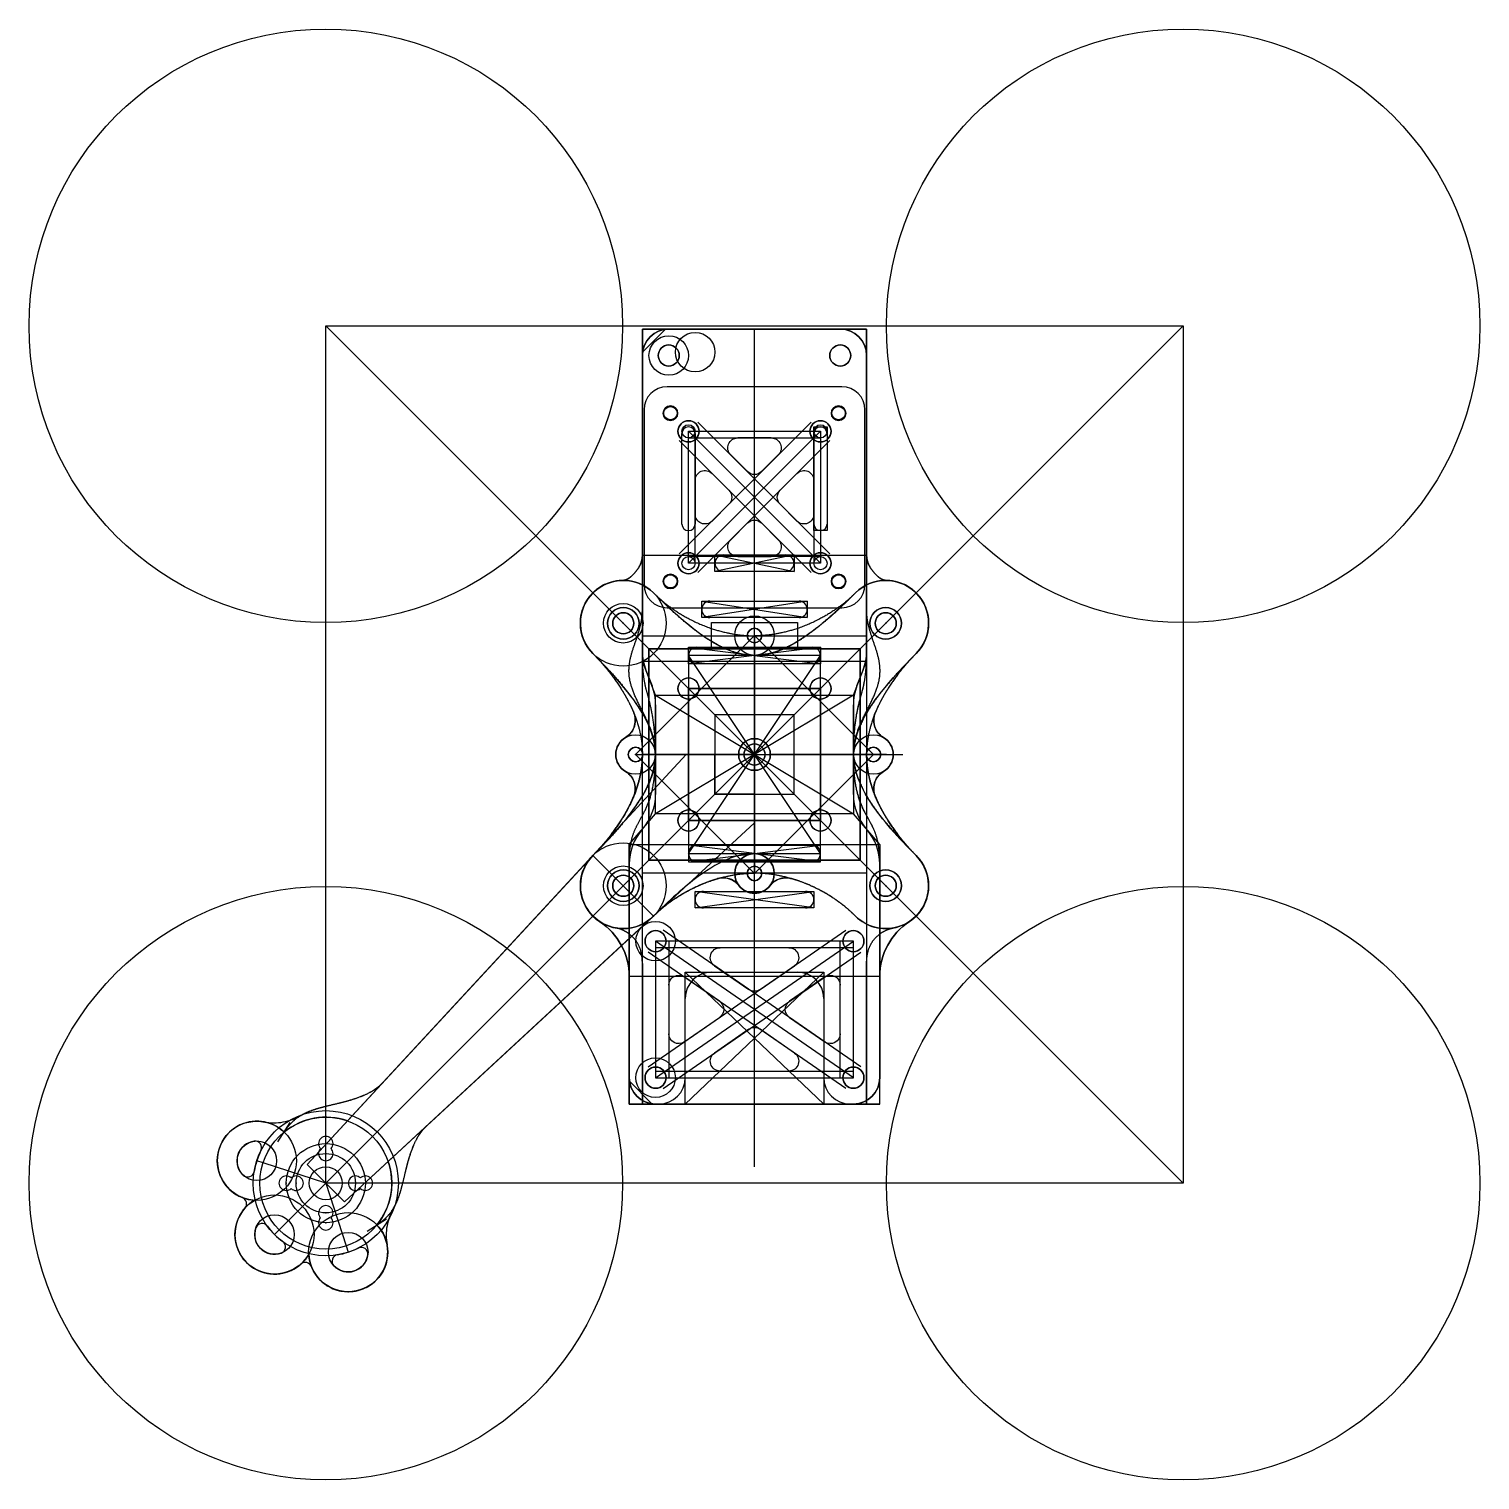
# Model space of a CAD drawing. Header units: millimetres. Extents: x -110 to 110, y -110 to 110.
import ezdxf

# ---------------------------------------------------------------- set-up
doc = ezdxf.new("R2010")
doc.units = ezdxf.units.MM
doc.header["$MEASUREMENT"] = 0
for name, color, linetype in [('Arm_Sketch1', 7, 'Continuous'), ('Arm_Sketch2', 7, 'Continuous'), ('Arm_Sketch3', 7, 'Continuous'), ('Arm_Sketch4', 7, 'Continuous'), ('Arm_Sketch5', 7, 'Continuous'), ('Arm_Sketch6', 7, 'Continuous'), ('Arm_Sketch7', 7, 'Continuous'), ('Arm_Sketch8', 7, 'Continuous'), ('Bttmplate_Sketch1', 7, 'Continuous'), ('Bttmplate_Sketch2', 7, 'Continuous'), ('Bttmplate_Sketch3', 7, 'Continuous'), ('Bttmplate_Sketch4', 7, 'Continuous'), ('Bttmplate_Sketch5', 7, 'Continuous'), ('Bttmplate_Sketch6', 7, 'Continuous'), ('Midplate_Sketch1', 7, 'Continuous'), ('Midplate_Sketch2', 7, 'Continuous'), ('Midplate_Sketch3', 7, 'Continuous'), ('Midplate_Sketch4', 7, 'Continuous'), ('Midplate_Sketch5', 7, 'Continuous'), ('Midplate_Sketch6', 7, 'Continuous'), ('Midplate_Sketch7', 7, 'Continuous'), ('Midplate_Sketch8', 7, 'Continuous'), ('PNWFX1 v17_Sketch2', 7, 'Continuous'), ('PNWFX1 v17_Stack Holes', 7, 'Continuous'), ('reStack_Sketch1', 7, 'Continuous'), ('reStack_Sketch2', 7, 'Continuous'), ('Standoffs_Sketch1', 7, 'Continuous'), ('Top Plate_Sketch1', 7, 'Continuous'), ('Top Plate_Sketch2', 7, 'Continuous'), ('Top Plate_Sketch3', 7, 'Continuous'), ('Top Plate_Sketch4', 7, 'Continuous'), ('Top Plate_Sketch5', 7, 'Continuous'), ('Top Plate_Sketch6', 7, 'Continuous'), ('Top Plate_Sketch7', 7, 'Continuous'), ('Top Plate_Sketch8', 7, 'Continuous')]:
    doc.layers.add(name, color=color, linetype=linetype)

# ---------------------------------------------------------------- blocks, each defined once
blk = doc.blocks.new('Arm')
at = {"layer": 'Arm_Sketch1'}
for p, q in [((-6.5, 6.5), (6.5, -6.5)), ((-6.5, -6.5), (-6.5, 6.5)), ((6.5, 6.5), (-6.5, -6.5)), ((-6.5, 6.5), (6.5, 6.5)), ((6.5, 6.5), (6.5, -6.5)), ((6.5, -6.5), (-6.5, -6.5))]:
    blk.add_line(p, q, dxfattribs=at)
for centre in [(-6.5, 6.5), (6.5, 6.5), (-6.5, -6.5), (6.5, -6.5)]:
    blk.add_circle(centre, 4.5, dxfattribs=at)
blk.add_point((0, 0), dxfattribs=at)
blk.add_point((0, 0), dxfattribs=at)
at = {"layer": 'Arm_Sketch2'}
for p, q in [((6.5, 6.5), (-6.5, -6.5)), ((0, 0.175), (0, 2.25)), ((1, 1), (-1, -1)), ((-1, 1), (1, -1)), ((-1, 1), (1, 1)), ((-1, -1), (-1, 1)), ((1, 1), (1, -1)), ((-6.783, -6.217), (-1.035, 0)), ((-1.035, 0), (0, 0)), ((0, -1.035), (0, 0)), ((0.175, 0), (2.25, 0)), ((-6.217, -6.783), (0, -1.035)), ((-1, -1), (-1.99, -1.99)), ((1, -1), (-1, -1)), ((-1.53, -2.45), (-2.45, -1.53)), ((-6.217, -6.783), (-6.783, -6.217))]:
    blk.add_line(p, q, dxfattribs=at)
for centre in [(-6.5, 6.5), (6.5, 6.5), (-6.5, -6.5), (6.5, -6.5)]:
    blk.add_circle(centre, 4.5, dxfattribs=at)
for p in [(0, 0), (0, 0), (-1, -1), (-1.99, -1.99), (-6.5, -6.5)]:
    blk.add_point(p, dxfattribs=at)
at = {"layer": 'Arm_Sketch3'}
for p, q in [((-6.783, -6.217), (-1.035, 0)), ((-1.7, 0), (0, 0)), ((-1.035, 0), (0, 0)), ((0, 0), (0, -1.035)), ((0, -1.8), (0, 0)), ((0, -1.035), (-6.217, -6.783)), ((-6.217, -6.783), (-6.783, -6.217))]:
    blk.add_line(p, q, dxfattribs=at)
for points in [[(-2.45, -1.53), (-2.399, -1.48), (-2.301, -1.376), (-2.165, -1.215), (-2.003, -0.986), (-1.837, -0.682), (-1.745, -0.423), (-1.708, -0.216), (-1.7, -0.073), (-1.7, 0)], [(-1.53, -2.45), (-1.481, -2.4), (-1.378, -2.306), (-1.216, -2.18), (-0.984, -2.04), (-0.674, -1.906), (-0.413, -1.835), (-0.209, -1.806), (-0.07, -1.8), (0, -1.8)]]:
    blk.add_open_spline(points, degree=5, dxfattribs=at)
blk.add_point((0, 0), dxfattribs=at)
at = {"layer": 'Arm_Sketch4'}
for p, q in [((0, 0, 0.4), (-1.7, 0, 0.4)), ((0, -1.8, 0.4), (0, 0, 0.4)), ((-2.281, -1.348, 0.4), (-6.783, -6.217, 0.4)), ((-6.217, -6.783, 0.4), (-1.408, -2.337, 0.4)), ((-7.451, -6.191, 0.4), (-7.546, -6.16, 0.4)), ((-6.5, -6.5, 0.4), (-7.451, -6.191, 0.4)), ((-6.783, -6.217, 0.4), (-6.217, -6.783, 0.4)), ((-6.5, -6.5, 0.4), (-7.207, -7.207, 0.4)), ((-6.5, -6.5, 0.4), (-6.191, -7.451, 0.4)), ((-7.207, -7.207, 0.4), (-7.278, -7.278, 0.4)), ((-6.191, -7.451, 0.4), (-6.16, -7.546, 0.4))]:
    blk.add_line(p, q, dxfattribs=at)
for centre, radius in [((-1, -1, 0.4), 0.16), ((-1.99, -1.99, 0.4), 0.16), ((-6.5, -6.5, 0.4), 1), ((-7.546, -6.16, 0.4), 0.6), ((-7.278, -7.278, 0.4), 0.6), ((-6.16, -7.546, 0.4), 0.6)]:
    blk.add_circle(centre, radius, dxfattribs=at)
for points, knots in [([(-1.7, 0, 0.4), (-1.7, -0.073, 0.4), (-1.708, -0.216, 0.4), (-1.745, -0.423, 0.4), (-1.837, -0.682, 0.4), (-1.98, -0.944, 0.4), (-2.109, -1.135, 0.4), (-2.209, -1.262, 0.4), (-2.268, -1.332, 0.4), (-2.281, -1.348, 0.4)], [-1, -1, -1, -1, -1, -1, -0.8, -0.6, -0.4, -0.2, -0.1396482, -0.1396482, -0.1396482, -0.1396482, -0.1396482, -0.1396482]), ([(-1.408, -2.337, 0.4), (-1.381, -2.313, 0.4), (-1.3, -2.247, 0.4), (-1.16, -2.147, 0.4), (-0.954, -2.027, 0.4), (-0.674, -1.906, 0.4), (-0.413, -1.835, 0.4), (-0.209, -1.806, 0.4), (-0.07, -1.8, 0.4), (0, -1.8, 0.4)], [0.0957776, 0.0957776, 0.0957776, 0.0957776, 0.0957776, 0.0957776, 0.2, 0.4, 0.6, 0.8, 1, 1, 1, 1, 1, 1])]:
    blk.add_open_spline(points, degree=5, knots=knots, dxfattribs=at)
blk.add_point((0, 0, 0.4), dxfattribs=at)
at = {"layer": 'Arm_Sketch5'}
for p, q in [((0, 0, 0.4), (-1.7, 0, 0.4)), ((0, -1.8, 0.4), (0, 0, 0.4)), ((-2.281, -1.348, 0.4), (-6.171, -5.556, 0.4)), ((-6.5, -6.5, 0.4), (-1.99, -1.99, 0.4)), ((-5.556, -6.171, 0.4), (-1.408, -2.337, 0.4)), ((-5.727, -5.075, 0.4), (-5.531, -4.863, 0.4)), ((-7.225, -5.871, 0.4), (-7.04, -5.58, 0.4)), ((-5.075, -5.727, 0.4), (-4.863, -5.531, 0.4)), ((-5.871, -7.225, 0.4), (-5.58, -7.04, 0.4))]:
    blk.add_line(p, q, dxfattribs=at)
for centre in [(-1, -1, 0.4), (-1.99, -1.99, 0.4)]:
    blk.add_circle(centre, 0.16, dxfattribs=at)
for centre, radius, start, end in [((-6.5, -6.5, 0.4), 1, 70.8036, 129.2362), ((-7.546, -6.16, 0.4), 0.6, 46.417, 266.8183), ((-6.5, -5.9, 0.4), 0.11, 317.0141, 222.9859), ((-6.5, -6.05, 0.4), 0.11, 137.0141, 42.9859), ((-6.5, -6.5, 0.4), 1, 320.7638, 19.1964), ((-7.1, -6.5, 0.4), 0.11, 47.0141, 312.9859), ((-6.95, -6.5, 0.4), 0.11, 227.0141, 132.9859), ((-6.05, -6.5, 0.4), 0.11, 47.0141, 312.9859), ((-5.9, -6.5, 0.4), 0.11, 227.0141, 132.9859), ((-7.278, -7.278, 0.4), 0.6, 120.1817, 329.8183), ((-6.5, -6.95, 0.4), 0.11, 317.0141, 222.9859), ((-6.5, -7.1, 0.4), 0.11, 137.0141, 42.9859), ((-6.16, -7.546, 0.4), 0.6, 183.1817, 43.583)]:
    blk.add_arc(centre, radius, start, end, dxfattribs=at)
for points, knots in [([(-1.7, 0, 0.4), (-1.7, -0.073, 0.4), (-1.708, -0.216, 0.4), (-1.745, -0.423, 0.4), (-1.837, -0.682, 0.4), (-1.98, -0.944, 0.4), (-2.109, -1.135, 0.4), (-2.209, -1.262, 0.4), (-2.268, -1.332, 0.4), (-2.281, -1.348, 0.4)], [-1, -1, -1, -1, -1, -1, -0.8, -0.6, -0.4, -0.2, -0.1396482, -0.1396482, -0.1396482, -0.1396482, -0.1396482, -0.1396482]), ([(-1.408, -2.337, 0.4), (-1.381, -2.313, 0.4), (-1.3, -2.247, 0.4), (-1.16, -2.147, 0.4), (-0.954, -2.027, 0.4), (-0.674, -1.906, 0.4), (-0.413, -1.835, 0.4), (-0.209, -1.806, 0.4), (-0.07, -1.8, 0.4), (0, -1.8, 0.4)], [0.0957776, 0.0957776, 0.0957776, 0.0957776, 0.0957776, 0.0957776, 0.2, 0.4, 0.6, 0.8, 1, 1, 1, 1, 1, 1])]:
    blk.add_open_spline(points, degree=5, knots=knots, dxfattribs=at)
for points in [[(-7.133, -5.725, 0.4), (-7.114, -5.697, 0.4), (-7.076, -5.642, 0.4), (-7.015, -5.57, 0.4), (-6.924, -5.493, 0.4), (-6.793, -5.422, 0.4), (-6.643, -5.368, 0.4), (-6.472, -5.325, 0.4), (-6.287, -5.283, 0.4), (-6.097, -5.234, 0.4), (-5.915, -5.17, 0.4), (-5.785, -5.103, 0.4), (-5.701, -5.041, 0.4), (-5.652, -4.994, 0.4), (-5.629, -4.969, 0.4)], [(-5.725, -7.133, 0.4), (-5.697, -7.114, 0.4), (-5.642, -7.076, 0.4), (-5.57, -7.015, 0.4), (-5.493, -6.924, 0.4), (-5.422, -6.793, 0.4), (-5.368, -6.643, 0.4), (-5.325, -6.472, 0.4), (-5.283, -6.287, 0.4), (-5.234, -6.097, 0.4), (-5.17, -5.915, 0.4), (-5.103, -5.785, 0.4), (-5.041, -5.701, 0.4), (-4.994, -5.652, 0.4), (-4.969, -5.629, 0.4)]]:
    blk.add_open_spline(points, degree=5, dxfattribs=at)
blk.add_point((0, 0, 0.4), dxfattribs=at)
at = {"layer": 'Arm_Sketch6'}
for p, q in [((0, 0, 0.4), (-1.7, 0, 0.4)), ((0, -1.8, 0.4), (0, 0, 0.4)), ((-2.281, -1.348, 0.4), (-5.629, -4.969, 0.4)), ((-4.969, -5.629, 0.4), (-1.408, -2.337, 0.4))]:
    blk.add_line(p, q, dxfattribs=at)
for centre, radius in [((-1, -1, 0.4), 0.16), ((-1.99, -1.99, 0.4), 0.16), ((-6.5, -6.5, 0.4), 1.1), ((-7.546, -6.16, 0.4), 0.3), ((-7.278, -7.278, 0.4), 0.3), ((-6.16, -7.546, 0.4), 0.3)]:
    blk.add_circle(centre, radius, dxfattribs=at)
for centre, radius, start, end in [((-7.546, -6.16, 0.4), 0.6, 79.2961, 266.8183), ((-6.5, -5.9, 0.4), 0.11, 317.0141, 222.9859), ((-6.5, -6.05, 0.4), 0.11, 137.0141, 42.9859), ((-7.1, -6.5, 0.4), 0.11, 47.0141, 312.9859), ((-6.95, -6.5, 0.4), 0.11, 227.0141, 132.9859), ((-6.05, -6.5, 0.4), 0.11, 47.0141, 312.9859), ((-5.9, -6.5, 0.4), 0.11, 227.0141, 132.9859), ((-7.278, -7.278, 0.4), 0.6, 120.1817, 329.8183), ((-6.5, -6.95, 0.4), 0.11, 317.0141, 222.9859), ((-6.5, -7.1, 0.4), 0.11, 137.0141, 42.9859), ((-6.16, -7.546, 0.4), 0.6, 183.1817, 10.7039)]:
    blk.add_arc(centre, radius, start, end, dxfattribs=at)
for points, degree, knots in [([(-1.7, 0, 0.4), (-1.7, -0.073, 0.4), (-1.708, -0.216, 0.4), (-1.745, -0.423, 0.4), (-1.837, -0.682, 0.4), (-1.98, -0.944, 0.4), (-2.109, -1.135, 0.4), (-2.209, -1.262, 0.4), (-2.268, -1.332, 0.4), (-2.281, -1.348, 0.4)], 5, [-1, -1, -1, -1, -1, -1, -0.8, -0.6, -0.4, -0.2, -0.1396482, -0.1396482, -0.1396482, -0.1396482, -0.1396482, -0.1396482]), ([(-1.408, -2.337, 0.4), (-1.381, -2.313, 0.4), (-1.3, -2.247, 0.4), (-1.16, -2.147, 0.4), (-0.954, -2.027, 0.4), (-0.674, -1.906, 0.4), (-0.413, -1.835, 0.4), (-0.209, -1.806, 0.4), (-0.07, -1.8, 0.4), (0, -1.8, 0.4)], 5, [0.0957776, 0.0957776, 0.0957776, 0.0957776, 0.0957776, 0.0957776, 0.2, 0.4, 0.6, 0.8, 1, 1, 1, 1, 1, 1]), ([(-6.877, -5.472, 0.4), (-6.86, -5.462, 0.4), (-6.817, -5.438, 0.4), (-6.743, -5.404, 0.4), (-6.631, -5.365, 0.4), (-6.472, -5.325, 0.4), (-6.287, -5.283, 0.4), (-6.097, -5.234, 0.4), (-5.915, -5.17, 0.4), (-5.785, -5.103, 0.4), (-5.701, -5.041, 0.4), (-5.652, -4.994, 0.4), (-5.629, -4.969, 0.4)], 5, [0.2341167, 0.2341167, 0.2341167, 0.2341167, 0.2341167, 0.2341167, 0.3, 0.4, 0.5, 0.6, 0.7, 0.8, 0.9, 1, 1, 1, 1, 1, 1]), ([(-7.435, -5.571, 0.4), (-7.34, -5.588, 0.4), (-7.242, -5.589, 0.4), (-7.052, -5.555, 0.4), (-6.96, -5.521, 0.4), (-6.877, -5.472, 0.4)], 3, [0, 0, 0, 0, 0.2901405, 0.2901405, 0.580281, 0.580281, 0.580281, 0.580281]), ([(-5.472, -6.877, 0.4), (-5.462, -6.86, 0.4), (-5.438, -6.817, 0.4), (-5.404, -6.743, 0.4), (-5.365, -6.631, 0.4), (-5.325, -6.472, 0.4), (-5.283, -6.287, 0.4), (-5.234, -6.097, 0.4), (-5.17, -5.915, 0.4), (-5.103, -5.785, 0.4), (-5.041, -5.701, 0.4), (-4.994, -5.652, 0.4), (-4.969, -5.629, 0.4)], 5, [0.2341167, 0.2341167, 0.2341167, 0.2341167, 0.2341167, 0.2341167, 0.3, 0.4, 0.5, 0.6, 0.7, 0.8, 0.9, 1, 1, 1, 1, 1, 1]), ([(-5.472, -6.877, 0.4), (-5.521, -6.96, 0.4), (-5.555, -7.052, 0.4), (-5.589, -7.242, 0.4), (-5.588, -7.34, 0.4), (-5.571, -7.435, 0.4)], 3, [0, 0, 0, 0, 0.2901405, 0.2901405, 0.580281, 0.580281, 0.580281, 0.580281])]:
    blk.add_open_spline(points, degree=degree, knots=knots, dxfattribs=at)
blk.add_point((0, 0, 0.4), dxfattribs=at)
at = {"layer": 'Arm_Sketch7'}
for p, q in [((0.6, 0.6, 0.4), (-0.6, 0.6, 0.4)), ((-0.6, 0.6, 0.4), (-0.6, -0.6, 0.4)), ((0.6, -0.6, 0.4), (-0.6, 0.6, 0.4)), ((-0.6, -0.6, 0.4), (0.6, 0.6, 0.4)), ((0.6, -0.6, 0.4), (0.6, 0.6, 0.4)), ((0, 0, 0.4), (-1.7, 0, 0.4)), ((0, -1.8, 0.4), (0, 0, 0.4)), ((-0.6, -0.6, 0.4), (0.6, -0.6, 0.4)), ((-2.281, -1.348, 0.4), (-5.629, -4.969, 0.4)), ((-4.969, -5.629, 0.4), (-1.408, -2.337, 0.4))]:
    blk.add_line(p, q, dxfattribs=at)
for centre in [(-1, -1, 0.4), (-1.99, -1.99, 0.4)]:
    blk.add_circle(centre, 0.16, dxfattribs=at)
for centre, radius, start, end in [((-7.546, -6.16, 0.4), 0.6, 79.2961, 248.692), ((-7.546, -6.16, 0.4), 0.3, 97.583, 226.417), ((-7.573, -5.962, 0.4), 0.1, 333.3541, 97.583), ((-6.5, -5.9, 0.4), 0.11, 317.0141, 222.9859), ((-6.5, -6.5, 0.4), 1.1, 153.3541, 170.6459), ((-6.5, -6.05, 0.4), 0.11, 137.0141, 42.9859), ((-7.684, -6.305, 0.4), 0.1, 226.417, 350.6459), ((-7.1, -6.5, 0.4), 0.11, 47.0141, 312.9859), ((-6.95, -6.5, 0.4), 0.11, 227.0141, 132.9859), ((-6.05, -6.5, 0.4), 0.11, 47.0141, 312.9859), ((-5.9, -6.5, 0.4), 0.11, 227.0141, 132.9859), ((-7.801, -6.812, 0.4), 0.1, 318.308, 68.692), ((-7.278, -7.278, 0.4), 0.6, 138.308, 311.692), ((-6.5, -6.95, 0.4), 0.11, 317.0141, 222.9859), ((-6.5, -7.1, 0.4), 0.11, 137.0141, 42.9859), ((-7.278, -7.278, 0.4), 0.3, 160.583, 289.417), ((-7.466, -7.211, 0.4), 0.1, 36.3541, 160.583), ((-6.5, -6.5, 0.4), 1.1, 216.3541, 233.6459), ((-7.211, -7.466, 0.4), 0.1, 289.417, 53.6459), ((-6.16, -7.546, 0.4), 0.6, 201.308, 10.7039), ((-5.962, -7.573, 0.4), 0.1, 352.417, 116.6459), ((-6.305, -7.684, 0.4), 0.1, 99.3541, 223.583), ((-6.16, -7.546, 0.4), 0.3, 223.583, 352.417), ((-6.5, -6.5, 0.4), 1.1, 279.3541, 296.6459), ((-6.812, -7.801, 0.4), 0.1, 21.308, 131.692)]:
    blk.add_arc(centre, radius, start, end, dxfattribs=at)
for points, degree, knots in [([(-1.7, 0, 0.4), (-1.7, -0.073, 0.4), (-1.708, -0.216, 0.4), (-1.745, -0.423, 0.4), (-1.837, -0.682, 0.4), (-1.98, -0.944, 0.4), (-2.109, -1.135, 0.4), (-2.209, -1.262, 0.4), (-2.268, -1.332, 0.4), (-2.281, -1.348, 0.4)], 5, [-1, -1, -1, -1, -1, -1, -0.8, -0.6, -0.4, -0.2, -0.1396482, -0.1396482, -0.1396482, -0.1396482, -0.1396482, -0.1396482]), ([(-1.408, -2.337, 0.4), (-1.381, -2.313, 0.4), (-1.3, -2.247, 0.4), (-1.16, -2.147, 0.4), (-0.954, -2.027, 0.4), (-0.674, -1.906, 0.4), (-0.413, -1.835, 0.4), (-0.209, -1.806, 0.4), (-0.07, -1.8, 0.4), (0, -1.8, 0.4)], 5, [0.0957776, 0.0957776, 0.0957776, 0.0957776, 0.0957776, 0.0957776, 0.2, 0.4, 0.6, 0.8, 1, 1, 1, 1, 1, 1]), ([(-6.877, -5.472, 0.4), (-6.86, -5.462, 0.4), (-6.817, -5.438, 0.4), (-6.743, -5.404, 0.4), (-6.631, -5.365, 0.4), (-6.472, -5.325, 0.4), (-6.287, -5.283, 0.4), (-6.097, -5.234, 0.4), (-5.915, -5.17, 0.4), (-5.785, -5.103, 0.4), (-5.701, -5.041, 0.4), (-5.652, -4.994, 0.4), (-5.629, -4.969, 0.4)], 5, [0.2341167, 0.2341167, 0.2341167, 0.2341167, 0.2341167, 0.2341167, 0.3, 0.4, 0.5, 0.6, 0.7, 0.8, 0.9, 1, 1, 1, 1, 1, 1]), ([(-7.435, -5.571, 0.4), (-7.34, -5.588, 0.4), (-7.242, -5.589, 0.4), (-7.052, -5.555, 0.4), (-6.96, -5.521, 0.4), (-6.877, -5.472, 0.4)], 3, [0, 0, 0, 0, 0.2901405, 0.2901405, 0.580281, 0.580281, 0.580281, 0.580281]), ([(-5.472, -6.877, 0.4), (-5.462, -6.86, 0.4), (-5.438, -6.817, 0.4), (-5.404, -6.743, 0.4), (-5.365, -6.631, 0.4), (-5.325, -6.472, 0.4), (-5.283, -6.287, 0.4), (-5.234, -6.097, 0.4), (-5.17, -5.915, 0.4), (-5.103, -5.785, 0.4), (-5.041, -5.701, 0.4), (-4.994, -5.652, 0.4), (-4.969, -5.629, 0.4)], 5, [0.2341167, 0.2341167, 0.2341167, 0.2341167, 0.2341167, 0.2341167, 0.3, 0.4, 0.5, 0.6, 0.7, 0.8, 0.9, 1, 1, 1, 1, 1, 1]), ([(-5.472, -6.877, 0.4), (-5.521, -6.96, 0.4), (-5.555, -7.052, 0.4), (-5.589, -7.242, 0.4), (-5.588, -7.34, 0.4), (-5.571, -7.435, 0.4)], 3, [0, 0, 0, 0, 0.2901405, 0.2901405, 0.580281, 0.580281, 0.580281, 0.580281])]:
    blk.add_open_spline(points, degree=degree, knots=knots, dxfattribs=at)
blk.add_point((0, 0, 0.4), dxfattribs=at)
blk.add_point((0, 0, 0.4), dxfattribs=at)
at = {"layer": 'Arm_Sketch8'}
for p, q in [((-0.6, 0, 0.4), (-1.503, 0, 0.4)), ((-0.6, -0.6, 0.4), (-0.6, 0, 0.4)), ((0, -0.6, 0.4), (-0.6, -0.6, 0.4)), ((0, -1.503, 0.4), (0, -0.6, 0.4)), ((-2.45, -1.53, 0.4), (-5.629, -4.969, 0.4)), ((-4.969, -5.629, 0.4), (-1.53, -2.45, 0.4))]:
    blk.add_line(p, q, dxfattribs=at)
for centre, radius in [((-1, -1, 0.4), 0.16), ((-1.99, -1.99, 0.4), 0.16), ((-6.5, -6.5, 0.4), 0.25)]:
    blk.add_circle(centre, radius, dxfattribs=at)
for centre, radius, start, end in [((-7.546, -6.16, 0.4), 0.6, 79.2961, 248.692), ((-7.546, -6.16, 0.4), 0.3, 97.583, 226.417), ((-7.573, -5.962, 0.4), 0.1, 333.3541, 97.583), ((-6.5, -5.9, 0.4), 0.11, 317.0141, 222.9859), ((-6.5, -6.5, 0.4), 1.1, 153.3541, 170.6459), ((-6.5, -6.05, 0.4), 0.11, 137.0141, 42.9859), ((-7.684, -6.305, 0.4), 0.1, 226.417, 350.6459), ((-7.1, -6.5, 0.4), 0.11, 47.0141, 312.9859), ((-6.95, -6.5, 0.4), 0.11, 227.0141, 132.9859), ((-6.05, -6.5, 0.4), 0.11, 47.0141, 312.9859), ((-5.9, -6.5, 0.4), 0.11, 227.0141, 132.9859), ((-7.801, -6.812, 0.4), 0.1, 318.308, 68.692), ((-7.278, -7.278, 0.4), 0.6, 138.308, 311.692), ((-6.5, -6.95, 0.4), 0.11, 317.0141, 222.9859), ((-6.5, -7.1, 0.4), 0.11, 137.0141, 42.9859), ((-7.278, -7.278, 0.4), 0.3, 160.583, 289.417), ((-7.466, -7.211, 0.4), 0.1, 36.3541, 160.583), ((-6.5, -6.5, 0.4), 1.1, 216.3541, 233.6459), ((-7.211, -7.466, 0.4), 0.1, 289.417, 53.6459), ((-6.16, -7.546, 0.4), 0.6, 201.308, 10.7039), ((-5.962, -7.573, 0.4), 0.1, 352.417, 116.6459), ((-6.305, -7.684, 0.4), 0.1, 99.3541, 223.583), ((-6.16, -7.546, 0.4), 0.3, 223.583, 352.417), ((-6.5, -6.5, 0.4), 1.1, 279.3541, 296.6459), ((-6.812, -7.801, 0.4), 0.1, 21.308, 131.692)]:
    blk.add_arc(centre, radius, start, end, dxfattribs=at)
for points, degree, knots in [([(-2.45, -1.53, 0.4), (-2.182, -1.262, 0.4), (-1.937, -0.99, 0.4), (-1.69, -0.619, 0.4), (-1.62, -0.494, 0.4), (-1.528, -0.246, 0.4), (-1.503, -0.126, 0.4), (-1.503, 0, 0.4)], 3, [0, 0, 0, 0, 1.136978, 1.136978, 1.651325, 1.651325, 2.11315, 2.11315, 2.11315, 2.11315]), ([(0, -1.503, 0.4), (-0.127, -1.503, 0.4), (-0.249, -1.529, 0.4), (-0.52, -1.63, 0.4), (-0.68, -1.722, 0.4), (-1.065, -2.007, 0.4), (-1.295, -2.214, 0.4), (-1.53, -2.45, 0.4)], 3, [0, 0, 0, 0, 0.381082, 0.381082, 0.871341, 0.871341, 1.454849, 1.454849, 1.454849, 1.454849]), ([(-6.877, -5.472, 0.4), (-6.86, -5.462, 0.4), (-6.817, -5.438, 0.4), (-6.743, -5.404, 0.4), (-6.631, -5.365, 0.4), (-6.472, -5.325, 0.4), (-6.287, -5.283, 0.4), (-6.097, -5.234, 0.4), (-5.915, -5.17, 0.4), (-5.785, -5.103, 0.4), (-5.701, -5.041, 0.4), (-5.652, -4.994, 0.4), (-5.629, -4.969, 0.4)], 5, [0.2341167, 0.2341167, 0.2341167, 0.2341167, 0.2341167, 0.2341167, 0.3, 0.4, 0.5, 0.6, 0.7, 0.8, 0.9, 1, 1, 1, 1, 1, 1]), ([(-7.435, -5.571, 0.4), (-7.34, -5.588, 0.4), (-7.242, -5.589, 0.4), (-7.052, -5.555, 0.4), (-6.96, -5.521, 0.4), (-6.877, -5.472, 0.4)], 3, [0, 0, 0, 0, 0.2901405, 0.2901405, 0.580281, 0.580281, 0.580281, 0.580281]), ([(-5.472, -6.877, 0.4), (-5.462, -6.86, 0.4), (-5.438, -6.817, 0.4), (-5.404, -6.743, 0.4), (-5.365, -6.631, 0.4), (-5.325, -6.472, 0.4), (-5.283, -6.287, 0.4), (-5.234, -6.097, 0.4), (-5.17, -5.915, 0.4), (-5.103, -5.785, 0.4), (-5.041, -5.701, 0.4), (-4.994, -5.652, 0.4), (-4.969, -5.629, 0.4)], 5, [0.2341167, 0.2341167, 0.2341167, 0.2341167, 0.2341167, 0.2341167, 0.3, 0.4, 0.5, 0.6, 0.7, 0.8, 0.9, 1, 1, 1, 1, 1, 1]), ([(-5.472, -6.877, 0.4), (-5.521, -6.96, 0.4), (-5.555, -7.052, 0.4), (-5.589, -7.242, 0.4), (-5.588, -7.34, 0.4), (-5.571, -7.435, 0.4)], 3, [0, 0, 0, 0, 0.2901405, 0.2901405, 0.580281, 0.580281, 0.580281, 0.580281])]:
    blk.add_open_spline(points, degree=degree, knots=knots, dxfattribs=at)
blk.add_point((0, 0, 0.4), dxfattribs=at)
blk = doc.blocks.new('reStack')
at = {"layer": 'reStack_Sketch1'}
for p, q in [((-0.65, 1.6), (-0.65, 2)), ((-0.65, 2), (0.65, 2)), ((0.65, 2), (0.65, 1.6)), ((-1.6, 1.6), (1.6, 1.6)), ((-1.6, 1.6), (1.6, -1.6)), ((-1.6, -1.6), (-1.6, 1.6)), ((1.6, 1.6), (-1.6, -1.6)), ((0.65, 1.6), (-0.65, 1.6)), ((1.6, 1.6), (1.6, -1.6)), ((1.6, -1.6), (-1.6, -1.6))]:
    blk.add_line(p, q, dxfattribs=at)
blk.add_point((0, 0), dxfattribs=at)
blk.add_point((0, 0), dxfattribs=at)
at = {"layer": 'reStack_Sketch2'}
for p, q in [((1.6, 1.6, 1.55), (-1.6, 1.6, 1.55)), ((-1.6, 1.6, 1.55), (-1.6, -1.6, 1.55)), ((1.6, -1.6, 1.55), (1.6, 1.6, 1.55)), ((-1.6, -1.6, 1.55), (1.6, -1.6, 1.55))]:
    blk.add_line(p, q, dxfattribs=at)
for p in [(-1, 1, 1.55), (1, 1, 1.55), (0, 0, 1.55), (-1, -1, 1.55), (1, -1, 1.55)]:
    blk.add_point(p, dxfattribs=at)
blk = doc.blocks.new('Midplate')
at = {"layer": 'Midplate_Sketch1'}
for p, q in [((-1.7, 6.45), (1.7, 6.45)), ((-1.7, -1.8), (-1.7, 6.45)), ((1.7, 6.45), (1.7, -1.8)), ((0, 0.175), (0, 2.25)), ((1.7, -1.8), (-1.7, -1.8))]:
    blk.add_line(p, q, dxfattribs=at)
for centre, radius in [((-0.9, 6.1), 0.3), ((-1.99, -1.99), 0.65), ((-1.99, -1.99), 0.3)]:
    blk.add_circle(centre, radius, dxfattribs=at)
for points in [[(-2.45, -1.53), (-2.399, -1.48), (-2.301, -1.376), (-2.165, -1.215), (-2.003, -0.986), (-1.837, -0.682), (-1.745, -0.423), (-1.708, -0.216), (-1.7, -0.073), (-1.7, 0)], [(-1.53, -2.45), (-1.481, -2.4), (-1.378, -2.306), (-1.216, -2.18), (-0.984, -2.04), (-0.674, -1.906), (-0.413, -1.835), (-0.209, -1.806), (-0.07, -1.8), (0, -1.8)]]:
    blk.add_open_spline(points, degree=5, dxfattribs=at)
for p in [(0, 0), (0, 0), (-2.45, -1.53), (-1.99, -1.99), (-1.53, -2.45)]:
    blk.add_point(p, dxfattribs=at)
at = {"layer": 'Midplate_Sketch2'}
for p, q in [((-1.7, -1.8), (-1.7, 6.45)), ((-1.7, 6.45), (1.7, 6.45)), ((0, -1.8), (0, 6.45)), ((1.7, 6.45), (1.7, -1.8)), ((-1.7, 2.9), (-1.7, 3.134)), ((2, 0), (0.25, 0)), ((1.7, -1.8), (-1.7, -1.8))]:
    blk.add_line(p, q, dxfattribs=at)
for centre, radius in [((-0.9, 6.1), 0.3), ((-1.99, 1.99), 0.65), ((-1.99, 1.99), 0.3), ((-1.99, -1.99), 0.65), ((-1.99, -1.99), 0.3)]:
    blk.add_circle(centre, radius, dxfattribs=at)
for points in [[(-1.994, 2.64), (-1.98, 2.64), (-1.952, 2.645), (-1.906, 2.666), (-1.842, 2.718), (-1.767, 2.807), (-1.722, 2.889), (-1.704, 2.952), (-1.7, 2.995), (-1.7, 3.017)], [(-2.45, 1.53), (-2.399, 1.48), (-2.301, 1.376), (-2.165, 1.215), (-2.003, 0.986), (-1.837, 0.682), (-1.745, 0.423), (-1.708, 0.216), (-1.7, 0.073), (-1.7, 0)], [(-2.45, -1.53), (-2.399, -1.48), (-2.301, -1.376), (-2.165, -1.215), (-2.003, -0.986), (-1.837, -0.682), (-1.745, -0.423), (-1.708, -0.216), (-1.7, -0.073), (-1.7, 0)], [(-1.53, -2.45), (-1.481, -2.4), (-1.378, -2.306), (-1.216, -2.18), (-0.984, -2.04), (-0.674, -1.906), (-0.413, -1.835), (-0.209, -1.806), (-0.07, -1.8), (0, -1.8)]]:
    blk.add_open_spline(points, degree=5, dxfattribs=at)
blk.add_point((0, 0), dxfattribs=at)
at = {"layer": 'Midplate_Sketch3'}
for p, q in [((1.7, 6.45, 0.2), (-1.7, 6.45, 0.2)), ((-1.7, 6.45, 0.2), (-1.7, 3.017, 0.2)), ((1.7, 3.017, 0.2), (1.7, 6.45, 0.2))]:
    blk.add_line(p, q, dxfattribs=at)
for centre, start, end in [((-1.99, 1.99, 0.2), 90.3866, 225), ((1.99, 1.99, 0.2), 315, 89.6134), ((-1.99, -1.99, 0.2), 135, 315), ((1.99, -1.99, 0.2), 225, 45)]:
    blk.add_arc(centre, 0.65, start, end, dxfattribs=at)
for points in [[(-1.7, 3.017, 0.2), (-1.7, 2.995, 0.2), (-1.704, 2.952, 0.2), (-1.722, 2.889, 0.2), (-1.767, 2.807, 0.2), (-1.842, 2.718, 0.2), (-1.906, 2.666, 0.2), (-1.952, 2.645, 0.2), (-1.98, 2.64, 0.2), (-1.994, 2.64, 0.2)], [(1.7, 3.017, 0.2), (1.7, 2.995, 0.2), (1.704, 2.952, 0.2), (1.722, 2.889, 0.2), (1.767, 2.807, 0.2), (1.842, 2.718, 0.2), (1.906, 2.666, 0.2), (1.952, 2.645, 0.2), (1.98, 2.64, 0.2), (1.994, 2.64, 0.2)], [(-2.45, 1.53, 0.2), (-2.399, 1.48, 0.2), (-2.301, 1.376, 0.2), (-2.165, 1.215, 0.2), (-2.003, 0.986, 0.2), (-1.837, 0.682, 0.2), (-1.745, 0.423, 0.2), (-1.708, 0.216, 0.2), (-1.7, 0.073, 0.2), (-1.7, 0, 0.2)], [(2.45, 1.53, 0.2), (2.399, 1.48, 0.2), (2.301, 1.376, 0.2), (2.165, 1.215, 0.2), (2.003, 0.986, 0.2), (1.837, 0.682, 0.2), (1.745, 0.423, 0.2), (1.708, 0.216, 0.2), (1.7, 0.073, 0.2), (1.7, 0, 0.2)], [(-1.7, 0, 0.2), (-1.7, -0.073, 0.2), (-1.708, -0.216, 0.2), (-1.745, -0.423, 0.2), (-1.837, -0.682, 0.2), (-2.003, -0.986, 0.2), (-2.165, -1.215, 0.2), (-2.301, -1.376, 0.2), (-2.399, -1.48, 0.2), (-2.45, -1.53, 0.2)], [(1.7, 0, 0.2), (1.7, -0.073, 0.2), (1.708, -0.216, 0.2), (1.745, -0.423, 0.2), (1.837, -0.682, 0.2), (2.003, -0.986, 0.2), (2.165, -1.215, 0.2), (2.301, -1.376, 0.2), (2.399, -1.48, 0.2), (2.45, -1.53, 0.2)], [(-1.53, -2.45, 0.2), (-1.481, -2.4, 0.2), (-1.378, -2.306, 0.2), (-1.216, -2.18, 0.2), (-0.984, -2.04, 0.2), (-0.674, -1.906, 0.2), (-0.413, -1.835, 0.2), (-0.209, -1.806, 0.2), (-0.07, -1.8, 0.2), (0, -1.8, 0.2)], [(1.53, -2.45, 0.2), (1.481, -2.4, 0.2), (1.378, -2.306, 0.2), (1.216, -2.18, 0.2), (0.984, -2.04, 0.2), (0.674, -1.906, 0.2), (0.413, -1.835, 0.2), (0.209, -1.806, 0.2), (0.07, -1.8, 0.2), (0, -1.8, 0.2)]]:
    blk.add_open_spline(points, degree=5, dxfattribs=at)
for p in [(-1.99, 1.99, 0.2), (1.99, 1.99, 0.2), (0, 0, 0.2), (-1.99, -1.99, 0.2), (1.99, -1.99, 0.2)]:
    blk.add_point(p, dxfattribs=at)
at = {"layer": 'Midplate_Sketch4'}
for p, q in [((-1.7, 6.45, 0.2), (-1.7, 3.017, 0.2)), ((1.7, 6.45, 0.2), (-1.7, 6.45, 0.2)), ((1.7, 3.017, 0.2), (1.7, 6.45, 0.2))]:
    blk.add_line(p, q, dxfattribs=at)
for centre in [(-1.99, 1.99, 0.2), (1.99, 1.99, 0.2), (-1.99, -1.99, 0.2), (1.99, -1.99, 0.2)]:
    blk.add_circle(centre, 0.24, dxfattribs=at)
for centre, start, end in [((-1.99, 1.99, 0.2), 90.3866, 225), ((1.99, 1.99, 0.2), 315, 89.6134), ((-1.99, -1.99, 0.2), 135, 315), ((1.99, -1.99, 0.2), 225, 45)]:
    blk.add_arc(centre, 0.65, start, end, dxfattribs=at)
for points in [[(-1.7, 3.017, 0.2), (-1.7, 2.995, 0.2), (-1.704, 2.952, 0.2), (-1.722, 2.889, 0.2), (-1.767, 2.807, 0.2), (-1.842, 2.718, 0.2), (-1.906, 2.666, 0.2), (-1.952, 2.645, 0.2), (-1.98, 2.64, 0.2), (-1.994, 2.64, 0.2)], [(1.7, 3.017, 0.2), (1.7, 2.995, 0.2), (1.704, 2.952, 0.2), (1.722, 2.889, 0.2), (1.767, 2.807, 0.2), (1.842, 2.718, 0.2), (1.906, 2.666, 0.2), (1.952, 2.645, 0.2), (1.98, 2.64, 0.2), (1.994, 2.64, 0.2)], [(-2.45, 1.53, 0.2), (-2.399, 1.48, 0.2), (-2.301, 1.376, 0.2), (-2.165, 1.215, 0.2), (-2.003, 0.986, 0.2), (-1.837, 0.682, 0.2), (-1.745, 0.423, 0.2), (-1.708, 0.216, 0.2), (-1.7, 0.073, 0.2), (-1.7, 0, 0.2)], [(2.45, 1.53, 0.2), (2.399, 1.48, 0.2), (2.301, 1.376, 0.2), (2.165, 1.215, 0.2), (2.003, 0.986, 0.2), (1.837, 0.682, 0.2), (1.745, 0.423, 0.2), (1.708, 0.216, 0.2), (1.7, 0.073, 0.2), (1.7, 0, 0.2)], [(-1.7, 0, 0.2), (-1.7, -0.073, 0.2), (-1.708, -0.216, 0.2), (-1.745, -0.423, 0.2), (-1.837, -0.682, 0.2), (-2.003, -0.986, 0.2), (-2.165, -1.215, 0.2), (-2.301, -1.376, 0.2), (-2.399, -1.48, 0.2), (-2.45, -1.53, 0.2)], [(1.7, 0, 0.2), (1.7, -0.073, 0.2), (1.708, -0.216, 0.2), (1.745, -0.423, 0.2), (1.837, -0.682, 0.2), (2.003, -0.986, 0.2), (2.165, -1.215, 0.2), (2.301, -1.376, 0.2), (2.399, -1.48, 0.2), (2.45, -1.53, 0.2)], [(-1.53, -2.45, 0.2), (-1.481, -2.4, 0.2), (-1.378, -2.306, 0.2), (-1.216, -2.18, 0.2), (-0.984, -2.04, 0.2), (-0.674, -1.906, 0.2), (-0.413, -1.835, 0.2), (-0.209, -1.806, 0.2), (-0.07, -1.8, 0.2), (0, -1.8, 0.2)], [(1.53, -2.45, 0.2), (1.481, -2.4, 0.2), (1.378, -2.306, 0.2), (1.216, -2.18, 0.2), (0.984, -2.04, 0.2), (0.674, -1.906, 0.2), (0.413, -1.835, 0.2), (0.209, -1.806, 0.2), (0.07, -1.8, 0.2), (0, -1.8, 0.2)]]:
    blk.add_open_spline(points, degree=5, dxfattribs=at)
blk.add_point((0, 0, 0.2), dxfattribs=at)
blk.add_point((0, 0, 0.2), dxfattribs=at)
at = {"layer": 'Midplate_Sketch5'}
for p, q in [((-1.35, 6.45, 0.2), (-1.7, 6.1, 0.2)), ((1.7, 6.45, 0.2), (-1.35, 6.45, 0.2)), ((1.7, 3.017, 0.2), (1.7, 6.45, 0.2)), ((-1.7, 6.1, 0.2), (-1.7, 3.017, 0.2))]:
    blk.add_line(p, q, dxfattribs=at)
for centre, radius in [((-1.3, 6.05, 0.2), 0.16), ((-1.99, 1.99, 0.2), 0.24), ((1.99, 1.99, 0.2), 0.24), ((0, 1.803, 0.2), 0.3), ((-1.803, 0, 0.2), 0.3), ((0, 0, 0.2), 0.24), ((1.803, 0, 0.2), 0.3), ((0, -1.803, 0.2), 0.3), ((-1.99, -1.99, 0.2), 0.24), ((1.99, -1.99, 0.2), 0.24)]:
    blk.add_circle(centre, radius, dxfattribs=at)
for centre, start, end in [((-1.99, 1.99, 0.2), 90.3866, 225), ((1.99, 1.99, 0.2), 315, 89.6134), ((-1.99, -1.99, 0.2), 135, 315), ((1.99, -1.99, 0.2), 225, 45)]:
    blk.add_arc(centre, 0.65, start, end, dxfattribs=at)
for points in [[(-1.7, 3.017, 0.2), (-1.7, 2.995, 0.2), (-1.704, 2.952, 0.2), (-1.722, 2.889, 0.2), (-1.767, 2.807, 0.2), (-1.842, 2.718, 0.2), (-1.906, 2.666, 0.2), (-1.952, 2.645, 0.2), (-1.98, 2.64, 0.2), (-1.994, 2.64, 0.2)], [(1.7, 3.017, 0.2), (1.7, 2.995, 0.2), (1.704, 2.952, 0.2), (1.722, 2.889, 0.2), (1.767, 2.807, 0.2), (1.842, 2.718, 0.2), (1.906, 2.666, 0.2), (1.952, 2.645, 0.2), (1.98, 2.64, 0.2), (1.994, 2.64, 0.2)], [(-2.45, 1.53, 0.2), (-2.399, 1.48, 0.2), (-2.301, 1.376, 0.2), (-2.165, 1.215, 0.2), (-2.003, 0.986, 0.2), (-1.837, 0.682, 0.2), (-1.745, 0.423, 0.2), (-1.708, 0.216, 0.2), (-1.7, 0.073, 0.2), (-1.7, 0, 0.2)], [(2.45, 1.53, 0.2), (2.399, 1.48, 0.2), (2.301, 1.376, 0.2), (2.165, 1.215, 0.2), (2.003, 0.986, 0.2), (1.837, 0.682, 0.2), (1.745, 0.423, 0.2), (1.708, 0.216, 0.2), (1.7, 0.073, 0.2), (1.7, 0, 0.2)], [(-1.7, 0, 0.2), (-1.7, -0.073, 0.2), (-1.708, -0.216, 0.2), (-1.745, -0.423, 0.2), (-1.837, -0.682, 0.2), (-2.003, -0.986, 0.2), (-2.165, -1.215, 0.2), (-2.301, -1.376, 0.2), (-2.399, -1.48, 0.2), (-2.45, -1.53, 0.2)], [(1.7, 0, 0.2), (1.7, -0.073, 0.2), (1.708, -0.216, 0.2), (1.745, -0.423, 0.2), (1.837, -0.682, 0.2), (2.003, -0.986, 0.2), (2.165, -1.215, 0.2), (2.301, -1.376, 0.2), (2.399, -1.48, 0.2), (2.45, -1.53, 0.2)], [(-1.53, -2.45, 0.2), (-1.481, -2.4, 0.2), (-1.378, -2.306, 0.2), (-1.216, -2.18, 0.2), (-0.984, -2.04, 0.2), (-0.674, -1.906, 0.2), (-0.413, -1.835, 0.2), (-0.209, -1.806, 0.2), (-0.07, -1.8, 0.2), (0, -1.8, 0.2)], [(1.53, -2.45, 0.2), (1.481, -2.4, 0.2), (1.378, -2.306, 0.2), (1.216, -2.18, 0.2), (0.984, -2.04, 0.2), (0.674, -1.906, 0.2), (0.413, -1.835, 0.2), (0.209, -1.806, 0.2), (0.07, -1.8, 0.2), (0, -1.8, 0.2)]]:
    blk.add_open_spline(points, degree=5, dxfattribs=at)
for p in [(0, 1.803, 0.2), (-1, 1, 0.2), (1, 1, 0.2), (-1.803, 0, 0.2), (0, 0, 0.2), (1.803, 0, 0.2), (-1, -1, 0.2), (1, -1, 0.2), (0, -1.803, 0.2)]:
    blk.add_point(p, dxfattribs=at)
at = {"layer": 'Midplate_Sketch6'}
for p, q in [((1.325, 5.575, 1.6), (-1.325, 5.575, 1.6)), ((-1.675, 5.225, 1.6), (-1.675, 2.575, 1.6)), ((1.675, 2.575, 1.6), (1.675, 5.225, 1.6)), ((-1.325, 2.225, 1.6), (1.325, 2.225, 1.6))]:
    blk.add_line(p, q, dxfattribs=at)
for centre in [(-1.275, 5.175, 1.6), (1.275, 5.175, 1.6), (-1, 4.9, 1.6), (1, 4.9, 1.6), (-1, 2.9, 1.6), (1, 2.9, 1.6), (-1.275, 2.625, 1.6), (1.275, 2.625, 1.6)]:
    blk.add_circle(centre, 0.1, dxfattribs=at)
for centre, start, end in [((-1.325, 5.225, 1.6), 90, 180), ((1.325, 5.225, 1.6), 0, 90), ((-1.325, 2.575, 1.6), 180, 270), ((1.325, 2.575, 1.6), 270, 0)]:
    blk.add_arc(centre, 0.35, start, end, dxfattribs=at)
blk.add_point((0, 0, 1.6), dxfattribs=at)
at = {"layer": 'Midplate_Sketch7'}
for p, q in [((1.3, 6.45, 0.2), (-1.3, 6.45, 0.2)), ((-1.7, 6.05, 0.2), (-1.7, 3.017, 0.2)), ((1.7, 3.017, 0.2), (1.7, 6.05, 0.2)), ((0.859, 5.041, 0.2), (-1.141, 3.041, 0.2)), ((-1, 4.9, 0.2), (1, 2.9, 0.2)), ((1, 4.9, 0.2), (-1, 2.9, 0.2)), ((-1, 2.9, 0.2), (-1, 4.9, 0.2)), ((-1, 4.9, 0.2), (1, 4.9, 0.2)), ((-0.9, 2.9, 0.2), (-0.9, 4.9, 0.2)), ((-0.859, 5.041, 0.2), (1.141, 3.041, 0.2)), ((0.9, 4.9, 0.2), (0.9, 2.9, 0.2)), ((1, 4.9, 0.2), (1, 2.9, 0.2)), ((-1.141, 4.759, 0.2), (0.859, 2.759, 0.2)), ((-1, 4.8, 0.2), (1, 4.8, 0.2)), ((1.141, 4.759, 0.2), (-0.859, 2.759, 0.2)), ((1, 3, 0.2), (-1, 3, 0.2)), ((1, 2.9, 0.2), (-1, 2.9, 0.2))]:
    blk.add_line(p, q, dxfattribs=at)
for centre, radius in [((-1.3, 6.05, 0.2), 0.16), ((1.3, 6.05, 0.2), 0.16), ((-1.275, 5.175, 0.2), 0.11), ((1.275, 5.175, 0.2), 0.11), ((-1, 4.9, 0.2), 0.16), ((1, 4.9, 0.2), 0.16), ((-1, 2.9, 0.2), 0.16), ((1, 2.9, 0.2), 0.16), ((-1.275, 2.625, 0.2), 0.11), ((1.275, 2.625, 0.2), 0.11), ((-1.99, 1.99, 0.2), 0.24), ((1.99, 1.99, 0.2), 0.24), ((0, 1.803, 0.2), 0.11), ((-1, 1, 0.2), 0.16), ((1, 1, 0.2), 0.16), ((0, 0, 0.2), 0.24), ((-1.803, 0, 0.2), 0.11), ((1.803, 0, 0.2), 0.11), ((-1, -1, 0.2), 0.16), ((1, -1, 0.2), 0.16), ((-1.99, -1.99, 0.2), 0.24), ((0, -1.803, 0.2), 0.11), ((1.99, -1.99, 0.2), 0.24)]:
    blk.add_circle(centre, radius, dxfattribs=at)
for centre, radius, start, end in [((-1.3, 6.05, 0.2), 0.4, 90, 180), ((1.3, 6.05, 0.2), 0.4, 360, 90), ((-1.99, 1.99, 0.2), 0.65, 90.3866, 225), ((1.99, 1.99, 0.2), 0.65, 315, 89.6134), ((-1.803, 0, 0.2), 0.3, 120.4912, 239.5088), ((1.803, 0, 0.2), 0.3, 300.4912, 59.5088), ((-1.99, -1.99, 0.2), 0.65, 135, 315), ((1.99, -1.99, 0.2), 0.65, 225, 45), ((0, -1.803, 0.2), 0.3, 217.6532, 322.3468)]:
    blk.add_arc(centre, radius, start, end, dxfattribs=at)
for points in [[(-1.7, 3.017, 0.2), (-1.7, 2.995, 0.2), (-1.704, 2.952, 0.2), (-1.722, 2.889, 0.2), (-1.767, 2.807, 0.2), (-1.842, 2.718, 0.2), (-1.906, 2.666, 0.2), (-1.952, 2.645, 0.2), (-1.98, 2.64, 0.2), (-1.994, 2.64, 0.2)], [(1.7, 3.017, 0.2), (1.7, 2.995, 0.2), (1.704, 2.952, 0.2), (1.722, 2.889, 0.2), (1.767, 2.807, 0.2), (1.842, 2.718, 0.2), (1.906, 2.666, 0.2), (1.952, 2.645, 0.2), (1.98, 2.64, 0.2), (1.994, 2.64, 0.2)]]:
    blk.add_open_spline(points, degree=5, dxfattribs=at)
for points, degree, knots in [([(-2.45, 1.53, 0.2), (-2.399, 1.48, 0.2), (-2.301, 1.376, 0.2), (-2.165, 1.215, 0.2), (-2.038, 1.035, 0.2), (-1.928, 0.847, 0.2), (-1.865, 0.713, 0.2), (-1.834, 0.641, 0.2), (-1.83, 0.632, 0.2)], 5, [0, 0, 0, 0, 0, 0, 0.2, 0.4, 0.6, 0.628889, 0.628889, 0.628889, 0.628889, 0.628889, 0.628889]), ([(2.45, 1.53, 0.2), (2.399, 1.48, 0.2), (2.301, 1.376, 0.2), (2.165, 1.215, 0.2), (2.038, 1.035, 0.2), (1.928, 0.847, 0.2), (1.865, 0.713, 0.2), (1.834, 0.641, 0.2), (1.83, 0.632, 0.2)], 5, [0, 0, 0, 0, 0, 0, 0.2, 0.4, 0.6, 0.628889, 0.628889, 0.628889, 0.628889, 0.628889, 0.628889]), ([(-1.955, 0.259, 0.2), (-1.922, 0.278, 0.2), (-1.892, 0.305, 0.2), (-1.845, 0.367, 0.2), (-1.828, 0.402, 0.2), (-1.809, 0.472, 0.2), (-1.806, 0.504, 0.2), (-1.81, 0.569, 0.2), (-1.818, 0.601, 0.2), (-1.83, 0.632, 0.2)], 3, [0, 0, 0, 0, 0.1171933, 0.1171933, 0.2343867, 0.2343867, 0.3323468, 0.3323468, 0.430307, 0.430307, 0.430307, 0.430307]), ([(1.955, 0.259, 0.2), (1.922, 0.278, 0.2), (1.892, 0.305, 0.2), (1.845, 0.367, 0.2), (1.828, 0.402, 0.2), (1.809, 0.472, 0.2), (1.806, 0.504, 0.2), (1.81, 0.569, 0.2), (1.818, 0.601, 0.2), (1.83, 0.632, 0.2)], 3, [0, 0, 0, 0, 0.1171933, 0.1171933, 0.2343867, 0.2343867, 0.3323468, 0.3323468, 0.430307, 0.430307, 0.430307, 0.430307]), ([(-1.83, -0.632, 0.2), (-1.815, -0.595, 0.2), (-1.808, -0.557, 0.2), (-1.807, -0.479, 0.2), (-1.815, -0.44, 0.2), (-1.842, -0.374, 0.2), (-1.859, -0.346, 0.2), (-1.902, -0.296, 0.2), (-1.927, -0.275, 0.2), (-1.955, -0.259, 0.2)], 3, [0, 0, 0, 0, 0.1171933, 0.1171933, 0.2343867, 0.2343867, 0.3323468, 0.3323468, 0.430307, 0.430307, 0.430307, 0.430307]), ([(1.83, -0.632, 0.2), (1.815, -0.595, 0.2), (1.808, -0.557, 0.2), (1.807, -0.479, 0.2), (1.815, -0.44, 0.2), (1.842, -0.374, 0.2), (1.859, -0.346, 0.2), (1.902, -0.296, 0.2), (1.927, -0.275, 0.2), (1.955, -0.259, 0.2)], 3, [0, 0, 0, 0, 0.1171933, 0.1171933, 0.2343867, 0.2343867, 0.3323468, 0.3323468, 0.430307, 0.430307, 0.430307, 0.430307]), ([(-1.83, -0.632, 0.2), (-1.834, -0.641, 0.2), (-1.865, -0.713, 0.2), (-1.928, -0.847, 0.2), (-2.038, -1.035, 0.2), (-2.165, -1.215, 0.2), (-2.301, -1.376, 0.2), (-2.399, -1.48, 0.2), (-2.45, -1.53, 0.2)], 5, [-0.628889, -0.628889, -0.628889, -0.628889, -0.628889, -0.628889, -0.6, -0.4, -0.2, 0, 0, 0, 0, 0, 0]), ([(1.83, -0.632, 0.2), (1.834, -0.641, 0.2), (1.865, -0.713, 0.2), (1.928, -0.847, 0.2), (2.038, -1.035, 0.2), (2.165, -1.215, 0.2), (2.301, -1.376, 0.2), (2.399, -1.48, 0.2), (2.45, -1.53, 0.2)], 5, [-0.628889, -0.628889, -0.628889, -0.628889, -0.628889, -0.628889, -0.6, -0.4, -0.2, 0, 0, 0, 0, 0, 0]), ([(-1.53, -2.45, 0.2), (-1.481, -2.4, 0.2), (-1.378, -2.306, 0.2), (-1.216, -2.18, 0.2), (-1.022, -2.063, 0.2), (-0.817, -1.969, 0.2), (-0.668, -1.915, 0.2), (-0.581, -1.888, 0.2), (-0.559, -1.882, 0.2)], 5, [0, 0, 0, 0, 0, 0, 0.2, 0.4, 0.6, 0.6689216, 0.6689216, 0.6689216, 0.6689216, 0.6689216, 0.6689216]), ([(-0.238, -1.986, 0.2), (-0.261, -1.955, 0.2), (-0.291, -1.929, 0.2), (-0.359, -1.89, 0.2), (-0.396, -1.878, 0.2), (-0.455, -1.87, 0.2), (-0.476, -1.869, 0.2), (-0.518, -1.872, 0.2), (-0.539, -1.876, 0.2), (-0.559, -1.882, 0.2)], 3, [0, 0, 0, 0, 0.1171933, 0.1171933, 0.2343867, 0.2343867, 0.2972444, 0.2972444, 0.3601021, 0.3601021, 0.3601021, 0.3601021]), ([(0.238, -1.986, 0.2), (0.261, -1.955, 0.2), (0.291, -1.929, 0.2), (0.359, -1.89, 0.2), (0.396, -1.878, 0.2), (0.455, -1.87, 0.2), (0.476, -1.869, 0.2), (0.518, -1.872, 0.2), (0.539, -1.876, 0.2), (0.559, -1.882, 0.2)], 3, [0, 0, 0, 0, 0.1171933, 0.1171933, 0.2343867, 0.2343867, 0.2972444, 0.2972444, 0.3601021, 0.3601021, 0.3601021, 0.3601021]), ([(1.53, -2.45, 0.2), (1.481, -2.4, 0.2), (1.378, -2.306, 0.2), (1.216, -2.18, 0.2), (1.022, -2.063, 0.2), (0.817, -1.969, 0.2), (0.668, -1.915, 0.2), (0.581, -1.888, 0.2), (0.559, -1.882, 0.2)], 5, [0, 0, 0, 0, 0, 0, 0.2, 0.4, 0.6, 0.6689216, 0.6689216, 0.6689216, 0.6689216, 0.6689216, 0.6689216])]:
    blk.add_open_spline(points, degree=degree, knots=knots, dxfattribs=at)
for p in [(0, 3.9, 0.2), (0, 0, 0.2)]:
    blk.add_point(p, dxfattribs=at)
at = {"layer": 'Midplate_Sketch8'}
for p, q in [((-1.3, 6.45), (1.3, 6.45)), ((-1.7, 3.017), (-1.7, 6.05)), ((1.7, 6.05), (1.7, 3.017)), ((0.255, 4.8), (-0.255, 4.8)), ((-0.361, 4.544), (-0.106, 4.289)), ((0.106, 4.289), (0.361, 4.544)), ((-0.389, 4.006), (-0.644, 4.261)), ((0.644, 4.261), (0.389, 4.006)), ((-0.9, 4.155), (-0.9, 3.645)), ((0.9, 3.645), (0.9, 4.155)), ((-0.644, 3.539), (-0.389, 3.794)), ((0.389, 3.794), (0.644, 3.539)), ((-0.106, 3.511), (-0.361, 3.256)), ((0.361, 3.256), (0.106, 3.511)), ((-0.255, 3), (0.255, 3))]:
    blk.add_line(p, q, dxfattribs=at)
at = {"layer": 'Midplate_Sketch8', "extrusion": (0, 0, -1)}
for centre, radius in [((1.3, 6.05), 0.16), ((-1.3, 6.05), 0.16), ((1.275, 5.175), 0.11), ((-1.275, 5.175), 0.11), ((1, 4.9), 0.16), ((-1, 4.9), 0.16), ((1, 2.9), 0.16), ((-1, 2.9), 0.16), ((1.275, 2.625), 0.11), ((-1.275, 2.625), 0.11), ((1.99, 1.99), 0.24), ((-1.99, 1.99), 0.24), ((0, 1.803), 0.11), ((1, 1), 0.16), ((-1, 1), 0.16), ((0, 0), 0.24), ((1.803, 0), 0.11), ((-1.803, 0), 0.11), ((1, -1), 0.16), ((-1, -1), 0.16), ((1.99, -1.99), 0.24), ((0, -1.803), 0.11), ((-1.99, -1.99), 0.24)]:
    blk.add_circle(centre, radius, dxfattribs=at)
for centre, radius, start, end in [((1.3, 6.05), 0.4, 360, 90), ((-1.3, 6.05), 0.4, 90, 180), ((0.255, 4.65), 0.15, 315, 90), ((-0.255, 4.65), 0.15, 90, 225), ((0.75, 4.155), 0.15, 0, 135), ((0, 4.395), 0.15, 225, 315), ((-0.75, 4.155), 0.15, 45, 180), ((0.495, 3.9), 0.15, 135, 225), ((-0.495, 3.9), 0.15, 315, 45), ((0.75, 3.645), 0.15, 225, 0), ((0, 3.405), 0.15, 45, 135), ((-0.75, 3.645), 0.15, 180, 315), ((0.255, 3.15), 0.15, 270, 45), ((-0.255, 3.15), 0.15, 135, 270), ((1.99, 1.99), 0.65, 315, 89.6134), ((-1.99, 1.99), 0.65, 90.3866, 225), ((1.803, 0), 0.3, 300.4912, 59.5088), ((-1.803, 0), 0.3, 120.4912, 239.5088), ((1.99, -1.99), 0.65, 225, 45), ((-1.99, -1.99), 0.65, 135, 315), ((0, -1.803), 0.3, 217.6532, 322.3468)]:
    blk.add_arc(centre, radius, start, end, dxfattribs=at)
at = {"layer": 'Midplate_Sketch8'}
for points in [[(-1.994, 2.64), (-1.98, 2.64), (-1.952, 2.645), (-1.906, 2.666), (-1.842, 2.718), (-1.767, 2.807), (-1.722, 2.889), (-1.704, 2.952), (-1.7, 2.995), (-1.7, 3.017)], [(1.994, 2.64), (1.98, 2.64), (1.952, 2.645), (1.906, 2.666), (1.842, 2.718), (1.767, 2.807), (1.722, 2.889), (1.704, 2.952), (1.7, 2.995), (1.7, 3.017)]]:
    blk.add_open_spline(points, degree=5, dxfattribs=at)
for points, degree, knots in [([(-2.45, 1.53), (-2.399, 1.48), (-2.301, 1.376), (-2.165, 1.215), (-2.038, 1.035), (-1.928, 0.847), (-1.865, 0.713), (-1.834, 0.641), (-1.83, 0.632)], 5, [0, 0, 0, 0, 0, 0, 0.2, 0.4, 0.6, 0.628889, 0.628889, 0.628889, 0.628889, 0.628889, 0.628889]), ([(2.45, 1.53), (2.399, 1.48), (2.301, 1.376), (2.165, 1.215), (2.038, 1.035), (1.928, 0.847), (1.865, 0.713), (1.834, 0.641), (1.83, 0.632)], 5, [0, 0, 0, 0, 0, 0, 0.2, 0.4, 0.6, 0.628889, 0.628889, 0.628889, 0.628889, 0.628889, 0.628889]), ([(-1.83, 0.632), (-1.815, 0.595), (-1.808, 0.557), (-1.807, 0.479), (-1.815, 0.44), (-1.842, 0.374), (-1.859, 0.346), (-1.902, 0.296), (-1.927, 0.275), (-1.955, 0.259)], 3, [0, 0, 0, 0, 0.1171933, 0.1171933, 0.2343867, 0.2343867, 0.3323468, 0.3323468, 0.430307, 0.430307, 0.430307, 0.430307]), ([(1.83, 0.632), (1.815, 0.595), (1.808, 0.557), (1.807, 0.479), (1.815, 0.44), (1.842, 0.374), (1.859, 0.346), (1.902, 0.296), (1.927, 0.275), (1.955, 0.259)], 3, [0, 0, 0, 0, 0.1171933, 0.1171933, 0.2343867, 0.2343867, 0.3323468, 0.3323468, 0.430307, 0.430307, 0.430307, 0.430307]), ([(-1.955, -0.259), (-1.922, -0.278), (-1.892, -0.305), (-1.845, -0.367), (-1.828, -0.402), (-1.809, -0.472), (-1.806, -0.504), (-1.81, -0.569), (-1.818, -0.601), (-1.83, -0.632)], 3, [0, 0, 0, 0, 0.1171933, 0.1171933, 0.2343867, 0.2343867, 0.3323468, 0.3323468, 0.430307, 0.430307, 0.430307, 0.430307]), ([(1.955, -0.259), (1.922, -0.278), (1.892, -0.305), (1.845, -0.367), (1.828, -0.402), (1.809, -0.472), (1.806, -0.504), (1.81, -0.569), (1.818, -0.601), (1.83, -0.632)], 3, [0, 0, 0, 0, 0.1171933, 0.1171933, 0.2343867, 0.2343867, 0.3323468, 0.3323468, 0.430307, 0.430307, 0.430307, 0.430307]), ([(-2.45, -1.53), (-2.399, -1.48), (-2.301, -1.376), (-2.165, -1.215), (-2.038, -1.035), (-1.928, -0.847), (-1.865, -0.713), (-1.834, -0.641), (-1.83, -0.632)], 5, [0, 0, 0, 0, 0, 0, 0.2, 0.4, 0.6, 0.628889, 0.628889, 0.628889, 0.628889, 0.628889, 0.628889]), ([(2.45, -1.53), (2.399, -1.48), (2.301, -1.376), (2.165, -1.215), (2.038, -1.035), (1.928, -0.847), (1.865, -0.713), (1.834, -0.641), (1.83, -0.632)], 5, [0, 0, 0, 0, 0, 0, 0.2, 0.4, 0.6, 0.628889, 0.628889, 0.628889, 0.628889, 0.628889, 0.628889]), ([(-1.53, -2.45), (-1.481, -2.4), (-1.378, -2.306), (-1.216, -2.18), (-1.022, -2.063), (-0.817, -1.969), (-0.668, -1.915), (-0.581, -1.888), (-0.559, -1.882)], 5, [0, 0, 0, 0, 0, 0, 0.2, 0.4, 0.6, 0.6689216, 0.6689216, 0.6689216, 0.6689216, 0.6689216, 0.6689216]), ([(-0.559, -1.882), (-0.522, -1.871), (-0.482, -1.867), (-0.405, -1.875), (-0.367, -1.887), (-0.314, -1.916), (-0.297, -1.927), (-0.265, -1.955), (-0.25, -1.97), (-0.238, -1.986)], 3, [0, 0, 0, 0, 0.1171933, 0.1171933, 0.2343867, 0.2343867, 0.2972444, 0.2972444, 0.3601021, 0.3601021, 0.3601021, 0.3601021]), ([(0.559, -1.882), (0.522, -1.871), (0.482, -1.867), (0.405, -1.875), (0.367, -1.887), (0.314, -1.916), (0.297, -1.927), (0.265, -1.955), (0.25, -1.97), (0.238, -1.986)], 3, [0, 0, 0, 0, 0.1171933, 0.1171933, 0.2343867, 0.2343867, 0.2972444, 0.2972444, 0.3601021, 0.3601021, 0.3601021, 0.3601021]), ([(1.53, -2.45), (1.481, -2.4), (1.378, -2.306), (1.216, -2.18), (1.022, -2.063), (0.817, -1.969), (0.668, -1.915), (0.581, -1.888), (0.559, -1.882)], 5, [0, 0, 0, 0, 0, 0, 0.2, 0.4, 0.6, 0.6689216, 0.6689216, 0.6689216, 0.6689216, 0.6689216, 0.6689216])]:
    blk.add_open_spline(points, degree=degree, knots=knots, dxfattribs=at)
blk.add_point((0, 0), dxfattribs=at)
blk = doc.blocks.new('Bttmplate')
at = {"layer": 'Bttmplate_Sketch1'}
for p, q in [((0, -6.25), (0, 6.25)), ((-1.7, 1.8), (1.7, 1.8)), ((-1.7, -5.3), (-1.7, 1.8)), ((1.7, 1.8), (1.7, -5.3)), ((2, 0), (0.25, 0)), ((-2.042, -2.641), (-2.161, -2.62)), ((-1.7, -3.3), (-1.7, -3.039)), ((1.7, -5.3), (-1.7, -5.3))]:
    blk.add_line(p, q, dxfattribs=at)
for centre, radius in [((-1.99, 1.99), 0.65), ((-1.99, 1.99), 0.3), ((-1.99, -1.99), 0.65), ((-1.99, -1.99), 0.3)]:
    blk.add_circle(centre, radius, dxfattribs=at)
for points in [[(-1.53, 2.45), (-1.481, 2.4), (-1.378, 2.306), (-1.216, 2.18), (-0.984, 2.04), (-0.674, 1.906), (-0.413, 1.835), (-0.209, 1.806), (-0.07, 1.8), (0, 1.8)], [(-2.45, 1.53), (-2.399, 1.48), (-2.301, 1.376), (-2.165, 1.215), (-2.003, 0.986), (-1.837, 0.682), (-1.745, 0.423), (-1.708, 0.216), (-1.7, 0.073), (-1.7, 0)], [(-2.45, -1.53), (-2.399, -1.48), (-2.301, -1.376), (-2.165, -1.215), (-2.003, -0.986), (-1.837, -0.682), (-1.745, -0.423), (-1.708, -0.216), (-1.7, -0.073), (-1.7, 0)], [(-1.7, -3.17), (-1.7, -3.124), (-1.705, -3.04), (-1.729, -2.932), (-1.786, -2.821), (-1.884, -2.723), (-1.972, -2.671), (-2.037, -2.645), (-2.08, -2.634), (-2.102, -2.63)]]:
    blk.add_open_spline(points, degree=5, dxfattribs=at)
blk.add_point((0, 0), dxfattribs=at)
at = {"layer": 'Bttmplate_Sketch2'}
for p, q in [((-1.9, -5.3), (-1.9, -2.721)), ((1.9, -5.3), (1.9, -2.721)), ((-1.7, -3.17), (-1.7, -5.3)), ((1.7, -5.3), (1.7, -3.17)), ((1.9, -5.3), (-1.9, -5.3)), ((-1.7, -5.3), (1.7, -5.3))]:
    blk.add_line(p, q, dxfattribs=at)
for centre in [(-1.99, 1.99), (1.99, 1.99), (-1.99, -1.99), (1.99, -1.99)]:
    blk.add_circle(centre, 0.16, dxfattribs=at)
for centre, start, end in [((-1.99, 1.99), 45, 225), ((1.99, 1.99), 315, 135), ((-1.99, -1.99), 135, 260.1044), ((1.99, -1.99), 279.8956, 45)]:
    blk.add_arc(centre, 0.65, start, end, dxfattribs=at)
for points in [[(-1.53, 2.45), (-1.481, 2.4), (-1.378, 2.306), (-1.216, 2.18), (-0.984, 2.04), (-0.674, 1.906), (-0.413, 1.835), (-0.209, 1.806), (-0.07, 1.8), (0, 1.8)], [(1.53, 2.45), (1.481, 2.4), (1.378, 2.306), (1.216, 2.18), (0.984, 2.04), (0.674, 1.906), (0.413, 1.835), (0.209, 1.806), (0.07, 1.8), (0, 1.8)], [(-2.45, 1.53), (-2.399, 1.48), (-2.301, 1.376), (-2.165, 1.215), (-2.003, 0.986), (-1.837, 0.682), (-1.745, 0.423), (-1.708, 0.216), (-1.7, 0.073), (-1.7, 0)], [(2.45, 1.53), (2.399, 1.48), (2.301, 1.376), (2.165, 1.215), (2.003, 0.986), (1.837, 0.682), (1.745, 0.423), (1.708, 0.216), (1.7, 0.073), (1.7, 0)], [(-2.45, -1.53), (-2.399, -1.48), (-2.301, -1.376), (-2.165, -1.215), (-2.003, -0.986), (-1.837, -0.682), (-1.745, -0.423), (-1.708, -0.216), (-1.7, -0.073), (-1.7, 0)], [(2.45, -1.53), (2.399, -1.48), (2.301, -1.376), (2.165, -1.215), (2.003, -0.986), (1.837, -0.682), (1.745, -0.423), (1.708, -0.216), (1.7, -0.073), (1.7, 0)], [(-1.7, -3.17), (-1.7, -3.124), (-1.705, -3.04), (-1.729, -2.932), (-1.786, -2.821), (-1.884, -2.723), (-1.972, -2.671), (-2.037, -2.645), (-2.08, -2.634), (-2.102, -2.63)], [(1.7, -3.17), (1.7, -3.124), (1.705, -3.04), (1.729, -2.932), (1.786, -2.821), (1.884, -2.723), (1.972, -2.671), (2.037, -2.645), (2.08, -2.634), (2.102, -2.63)]]:
    blk.add_open_spline(points, degree=5, dxfattribs=at)
blk.add_point((0, 0), dxfattribs=at)
at = {"layer": 'Bttmplate_Sketch3'}
for p, q in [((-4.969, -5.629), (-1.408, -2.337)), ((-1.9, -3.366), (-1.9, -5.3)), ((1.9, -5.3), (1.9, -3.366)), ((-1.9, -5.3), (1.9, -5.3))]:
    blk.add_line(p, q, dxfattribs=at)
for centre, radius in [((-1.99, 1.99), 0.16), ((1.99, 1.99), 0.16), ((-1.99, -1.99), 0.16), ((1.99, -1.99), 0.16), ((-1.5, -2.83), 0.3), ((-1.5, -4.9), 0.3)]:
    blk.add_circle(centre, radius, dxfattribs=at)
for centre, radius, start, end in [((-1.99, 1.99), 0.65, 45, 225), ((1.99, 1.99), 0.65, 315, 135), ((-1.99, -1.99), 0.65, 135, 236.5269), ((1.99, -1.99), 0.65, 303.4731, 45), ((-2.9, -3.366), 1, 0, 56.5269), ((2.9, -3.366), 1, 123.4731, 180)]:
    blk.add_arc(centre, radius, start, end, dxfattribs=at)
for points in [[(-1.53, 2.45), (-1.481, 2.4), (-1.378, 2.306), (-1.216, 2.18), (-0.984, 2.04), (-0.674, 1.906), (-0.413, 1.835), (-0.209, 1.806), (-0.07, 1.8), (0, 1.8)], [(1.53, 2.45), (1.481, 2.4), (1.378, 2.306), (1.216, 2.18), (0.984, 2.04), (0.674, 1.906), (0.413, 1.835), (0.209, 1.806), (0.07, 1.8), (0, 1.8)], [(-2.45, 1.53), (-2.399, 1.48), (-2.301, 1.376), (-2.165, 1.215), (-2.003, 0.986), (-1.837, 0.682), (-1.745, 0.423), (-1.708, 0.216), (-1.7, 0.073), (-1.7, 0)], [(2.45, 1.53), (2.399, 1.48), (2.301, 1.376), (2.165, 1.215), (2.003, 0.986), (1.837, 0.682), (1.745, 0.423), (1.708, 0.216), (1.7, 0.073), (1.7, 0)], [(-2.45, -1.53), (-2.399, -1.48), (-2.301, -1.376), (-2.165, -1.215), (-2.003, -0.986), (-1.837, -0.682), (-1.745, -0.423), (-1.708, -0.216), (-1.7, -0.073), (-1.7, 0)], [(2.45, -1.53), (2.399, -1.48), (2.301, -1.376), (2.165, -1.215), (2.003, -0.986), (1.837, -0.682), (1.745, -0.423), (1.708, -0.216), (1.7, -0.073), (1.7, 0)]]:
    blk.add_open_spline(points, degree=5, dxfattribs=at)
blk.add_open_spline([(-1.408, -2.337), (-1.381, -2.313), (-1.3, -2.247), (-1.16, -2.147), (-0.954, -2.027), (-0.674, -1.906), (-0.413, -1.835), (-0.209, -1.806), (-0.07, -1.8), (0, -1.8)], degree=5, knots=[0.0957776, 0.0957776, 0.0957776, 0.0957776, 0.0957776, 0.0957776, 0.2, 0.4, 0.6, 0.8, 1, 1, 1, 1, 1, 1], dxfattribs=at)
blk.add_point((0, 0), dxfattribs=at)
at = {"layer": 'Bttmplate_Sketch4'}
for p, q in [((0, 1.803), (0, -1.803)), ((-1.803, 0), (1.803, 0)), ((-1.9, -3.366), (-1.9, -4.95)), ((1.9, -5.3), (1.9, -3.366)), ((-1.9, -4.95), (-1.55, -5.3)), ((-1.55, -5.3), (1.9, -5.3))]:
    blk.add_line(p, q, dxfattribs=at)
for centre, radius in [((-1.99, 1.99), 0.16), ((0, 1.803), 0.3), ((1.99, 1.99), 0.16), ((-1, 1), 0.16), ((1, 1), 0.16), ((-1.803, 0), 0.3), ((0, 0), 0.16), ((-1, -1), 0.16), ((1, -1), 0.16), ((-1.99, -1.99), 0.16), ((1.99, -1.99), 0.16), ((-1.5, -2.83), 0.16), ((-1.5, -4.9), 0.16)]:
    blk.add_circle(centre, radius, dxfattribs=at)
for centre, radius, start, end in [((-1.99, 1.99), 0.65, 45, 225), ((1.99, 1.99), 0.65, 315, 135), ((-1.99, -1.99), 0.65, 135, 236.5269), ((1.99, -1.99), 0.65, 303.4731, 45), ((-2.9, -3.366), 1, 0, 56.5269), ((2.9, -3.366), 1, 123.4731, 180)]:
    blk.add_arc(centre, radius, start, end, dxfattribs=at)
for points in [[(1.53, 2.45), (1.463, 2.382), (1.33, 2.252), (1.135, 2.072), (0.884, 1.861), (0.583, 1.657), (0.289, 1.526), (0, 1.48), (-0.289, 1.526), (-0.583, 1.657), (-0.884, 1.861), (-1.135, 2.072), (-1.33, 2.252), (-1.463, 2.382), (-1.53, 2.45)], [(-1.53, 2.45), (-1.481, 2.4), (-1.378, 2.306), (-1.216, 2.18), (-0.984, 2.04), (-0.674, 1.906), (-0.413, 1.835), (-0.209, 1.806), (-0.07, 1.8), (0, 1.8)], [(1.53, 2.45), (1.481, 2.4), (1.378, 2.306), (1.216, 2.18), (0.984, 2.04), (0.674, 1.906), (0.413, 1.835), (0.209, 1.806), (0.07, 1.8), (0, 1.8)], [(-2.45, 1.53), (-2.399, 1.48), (-2.301, 1.376), (-2.165, 1.215), (-2.003, 0.986), (-1.837, 0.682), (-1.745, 0.423), (-1.708, 0.216), (-1.7, 0.073), (-1.7, 0)], [(-2.45, 1.53), (-2.382, 1.463), (-2.252, 1.33), (-2.072, 1.135), (-1.861, 0.884), (-1.657, 0.583), (-1.526, 0.289), (-1.48, 0), (-1.526, -0.289), (-1.657, -0.583), (-1.861, -0.884), (-2.072, -1.135), (-2.252, -1.33), (-2.382, -1.463), (-2.45, -1.53)], [(2.45, 1.53), (2.399, 1.48), (2.301, 1.376), (2.165, 1.215), (2.003, 0.986), (1.837, 0.682), (1.745, 0.423), (1.708, 0.216), (1.7, 0.073), (1.7, 0)], [(-2.45, -1.53), (-2.399, -1.48), (-2.301, -1.376), (-2.165, -1.215), (-2.003, -0.986), (-1.837, -0.682), (-1.745, -0.423), (-1.708, -0.216), (-1.7, -0.073), (-1.7, 0)], [(2.45, -1.53), (2.399, -1.48), (2.301, -1.376), (2.165, -1.215), (2.003, -0.986), (1.837, -0.682), (1.745, -0.423), (1.708, -0.216), (1.7, -0.073), (1.7, 0)]]:
    blk.add_open_spline(points, degree=5, dxfattribs=at)
for p in [(0, 1.803), (-1.803, 0), (0, 0), (1.803, 0), (0, -1.803)]:
    blk.add_point(p, dxfattribs=at)
at = {"layer": 'Bttmplate_Sketch5'}
for p, q in [((-1.614, -4.735), (1.386, -2.665)), ((-1.5, -2.83), (-1.5, -4.9)), ((1.5, -4.9), (-1.5, -2.83)), ((1.5, -2.83), (-1.5, -2.83)), ((-1.5, -4.9), (1.5, -2.83)), ((1.614, -4.735), (-1.386, -2.665)), ((-1.3, -2.83), (-1.3, -4.9)), ((1.3, -4.9), (1.3, -2.83)), ((1.5, -4.9), (1.5, -2.83)), ((1.386, -5.065), (-1.614, -2.995)), ((1.5, -2.93), (-1.5, -2.93)), ((-1.386, -5.065), (1.614, -2.995)), ((-1.9, -3.366), (-1.9, -4.9)), ((1.9, -4.9), (1.9, -3.366)), ((-1.5, -4.8), (1.5, -4.8)), ((-1.5, -4.9), (1.5, -4.9)), ((-1.5, -5.3), (1.5, -5.3))]:
    blk.add_line(p, q, dxfattribs=at)
for centre, radius in [((-1.99, 1.99), 0.16), ((1.99, 1.99), 0.16), ((-1, 1), 0.16), ((1, 1), 0.16), ((0, 0), 0.16), ((-1, -1), 0.16), ((1, -1), 0.16), ((0, -1.803), 0.3), ((-1.99, -1.99), 0.16), ((1.99, -1.99), 0.16), ((-1.5, -2.83), 0.16), ((1.5, -2.83), 0.16), ((-1.5, -4.9), 0.16), ((1.5, -4.9), 0.16)]:
    blk.add_circle(centre, radius, dxfattribs=at)
for centre, radius, start, end in [((-1.99, 1.99), 0.65, 45, 225), ((1.99, 1.99), 0.65, 315, 135), ((-1.99, -1.99), 0.65, 135, 236.5269), ((1.99, -1.99), 0.65, 303.4731, 45), ((-2.9, -3.366), 1, 0, 56.5269), ((2.9, -3.366), 1, 123.4731, 180), ((-1.5, -4.9), 0.4, 180, 270), ((1.5, -4.9), 0.4, 270, 360)]:
    blk.add_arc(centre, radius, start, end, dxfattribs=at)
for points in [[(0, 1.503), (-0.058, 1.503), (-0.174, 1.512), (-0.348, 1.552), (-0.583, 1.657), (-0.884, 1.861), (-1.135, 2.072), (-1.33, 2.252), (-1.463, 2.382), (-1.53, 2.45)], [(0, 1.503), (0.058, 1.503), (0.174, 1.512), (0.348, 1.552), (0.583, 1.657), (0.884, 1.861), (1.135, 2.072), (1.33, 2.252), (1.463, 2.382), (1.53, 2.45)], [(-2.45, 1.53), (-2.382, 1.463), (-2.252, 1.33), (-2.072, 1.135), (-1.861, 0.884), (-1.657, 0.583), (-1.526, 0.289), (-1.48, 0), (-1.526, -0.289), (-1.657, -0.583), (-1.861, -0.884), (-2.072, -1.135), (-2.252, -1.33), (-2.382, -1.463), (-2.45, -1.53)], [(2.45, 1.53), (2.382, 1.463), (2.252, 1.33), (2.072, 1.135), (1.861, 0.884), (1.657, 0.583), (1.526, 0.289), (1.48, 0), (1.526, -0.289), (1.657, -0.583), (1.861, -0.884), (2.072, -1.135), (2.252, -1.33), (2.382, -1.463), (2.45, -1.53)]]:
    blk.add_open_spline(points, degree=5, dxfattribs=at)
for p in [(0, 0), (0, -3.865)]:
    blk.add_point(p, dxfattribs=at)
at = {"layer": 'Bttmplate_Sketch6'}
for p, q in [((0.521, -2.93, -0.2), (-0.521, -2.93, -0.2)), ((-0.607, -3.204, -0.2), (-0.085, -3.563, -0.2)), ((0.085, -3.563, -0.2), (0.607, -3.204, -0.2)), ((-1.9, -4.9, -0.2), (-1.9, -3.366, -0.2)), ((-1.3, -3.497, -0.2), (-1.3, -4.233, -0.2)), ((-0.531, -3.742, -0.2), (-1.065, -3.373, -0.2)), ((1.065, -3.373, -0.2), (0.531, -3.742, -0.2)), ((1.3, -4.233, -0.2), (1.3, -3.497, -0.2)), ((1.9, -3.366, -0.2), (1.9, -4.9, -0.2)), ((-1.065, -4.357, -0.2), (-0.531, -3.989, -0.2)), ((-0.085, -4.167, -0.2), (-0.607, -4.527, -0.2)), ((0.607, -4.527, -0.2), (0.085, -4.167, -0.2)), ((0.531, -3.989, -0.2), (1.065, -4.357, -0.2)), ((-0.521, -4.8, -0.2), (0.521, -4.8, -0.2)), ((1.5, -5.3, -0.2), (-1.5, -5.3, -0.2))]:
    blk.add_line(p, q, dxfattribs=at)
at = {"layer": 'Bttmplate_Sketch6', "extrusion": (0, 0, -1)}
for centre, radius in [((1.99, 1.99, 0.2), 0.16), ((-1.99, 1.99, 0.2), 0.16), ((1, 1, 0.2), 0.16), ((-1, 1, 0.2), 0.16), ((0, 0, 0.2), 0.16), ((1, -1, 0.2), 0.16), ((-1, -1, 0.2), 0.16), ((0, -1.803, 0.2), 0.3), ((1.99, -1.99, 0.2), 0.16), ((-1.99, -1.99, 0.2), 0.16), ((1.5, -2.83, 0.2), 0.16), ((-1.5, -2.83, 0.2), 0.16), ((1.5, -4.9, 0.2), 0.16), ((-1.5, -4.9, 0.2), 0.16)]:
    blk.add_circle(centre, radius, dxfattribs=at)
for centre, radius, start, end in [((1.99, 1.99, 0.2), 0.65, 315, 135), ((-1.99, 1.99, 0.2), 0.65, 45, 225), ((1.99, -1.99, 0.2), 0.65, 303.4731, 45), ((-1.99, -1.99, 0.2), 0.65, 135, 236.5269), ((2.9, -3.366, 0.2), 1, 123.4731, 180), ((-2.9, -3.366, 0.2), 1, 0, 56.5269), ((0.521, -3.08, 0.2), 0.15, 304.6044, 90), ((-0.521, -3.08, 0.2), 0.15, 90, 235.3956), ((1.15, -3.497, 0.2), 0.15, 0, 124.6044), ((-1.15, -3.497, 0.2), 0.15, 55.3956, 180), ((0, -3.44, 0.2), 0.15, 235.3956, 304.6044), ((0.616, -3.865, 0.2), 0.15, 124.6044, 235.3956), ((-0.616, -3.865, 0.2), 0.15, 304.6044, 55.3956), ((0, -4.29, 0.2), 0.15, 55.3956, 124.6044), ((1.15, -4.233, 0.2), 0.15, 235.3956, 0), ((-1.15, -4.233, 0.2), 0.15, 180, 304.6044), ((0.521, -4.65, 0.2), 0.15, 270, 55.3956), ((-0.521, -4.65, 0.2), 0.15, 124.6044, 270), ((1.5, -4.9, 0.2), 0.4, 270, 360), ((-1.5, -4.9, 0.2), 0.4, 180, 270)]:
    blk.add_arc(centre, radius, start, end, dxfattribs=at)
at = {"layer": 'Bttmplate_Sketch6'}
for points, knots in [([(1.53, 2.45, -0.2), (1.261, 2.18, -0.2), (0.986, 1.933, -0.2), (0.558, 1.65, -0.2), (0.4, 1.575, -0.2), (0.165, 1.514, -0.2), (0.083, 1.503, -0.2), (0, 1.503, -0.2), (-0.127, 1.503, -0.2), (-0.248, 1.529, -0.2), (-0.541, 1.638, -0.2), (-0.707, 1.742, -0.2), (-1.088, 2.024, -0.2), (-1.326, 2.245, -0.2), (-1.53, 2.45, -0.2)], [0, 0, 0, 0, 1.143138, 1.143138, 1.900133, 1.900133, 2.309455, 2.309455, 2.309455, 2.934654, 2.934654, 3.847425, 3.847425, 5.270332, 5.270332, 5.270332, 5.270332]), ([(-2.45, -1.53, -0.2), (-2.18, -1.261, -0.2), (-1.933, -0.986, -0.2), (-1.65, -0.558, -0.2), (-1.575, -0.4, -0.2), (-1.503, -0.12, -0.2), (-1.494, 0.007, -0.2), (-1.532, 0.264, -0.2), (-1.575, 0.391, -0.2), (-1.725, 0.687, -0.2), (-1.912, 0.992, -0.2), (-2.45, 1.53, -0.2)], [0, 0, 0, 0, 1.143138, 1.143138, 1.900133, 1.900133, 2.533153, 2.533153, 3.148582, 3.148582, 3.922178, 3.922178, 3.922178, 3.922178]), ([(2.45, -1.53, -0.2), (2.18, -1.261, -0.2), (1.933, -0.986, -0.2), (1.65, -0.558, -0.2), (1.575, -0.4, -0.2), (1.503, -0.12, -0.2), (1.494, 0.007, -0.2), (1.532, 0.264, -0.2), (1.575, 0.391, -0.2), (1.725, 0.687, -0.2), (1.912, 0.992, -0.2), (2.45, 1.53, -0.2)], [0, 0, 0, 0, 1.143138, 1.143138, 1.900133, 1.900133, 2.533153, 2.533153, 3.148582, 3.148582, 3.922178, 3.922178, 3.922178, 3.922178])]:
    blk.add_open_spline(points, degree=3, knots=knots, dxfattribs=at)
blk.add_point((0, 0, -0.2), dxfattribs=at)
blk = doc.blocks.new('Standoffs')
at = {"layer": 'Standoffs_Sketch1'}
for p, q in [((1.7, 6.45, 0.6), (-1.7, 6.45, 0.6)), ((-1.7, 6.45, 0.6), (-1.7, 3.017, 0.6)), ((1.7, 3.017, 0.6), (1.7, 6.45, 0.6))]:
    blk.add_line(p, q, dxfattribs=at)
for centre, radius in [((-1.3, 6.05, 0.6), 0.3), ((-1.99, 1.99, 0.6), 0.24), ((1.99, 1.99, 0.6), 0.24), ((-1.99, -1.99, 0.6), 0.24), ((1.99, -1.99, 0.6), 0.24)]:
    blk.add_circle(centre, radius, dxfattribs=at)
for centre, start, end in [((-1.99, 1.99, 0.6), 90.3866, 225), ((1.99, 1.99, 0.6), 315, 89.6134), ((-1.99, -1.99, 0.6), 135, 315), ((1.99, -1.99, 0.6), 225, 45)]:
    blk.add_arc(centre, 0.65, start, end, dxfattribs=at)
for points in [[(-1.7, 3.017, 0.6), (-1.7, 2.995, 0.6), (-1.704, 2.952, 0.6), (-1.722, 2.889, 0.6), (-1.767, 2.807, 0.6), (-1.842, 2.718, 0.6), (-1.906, 2.666, 0.6), (-1.952, 2.645, 0.6), (-1.98, 2.64, 0.6), (-1.994, 2.64, 0.6)], [(1.7, 3.017, 0.6), (1.7, 2.995, 0.6), (1.704, 2.952, 0.6), (1.722, 2.889, 0.6), (1.767, 2.807, 0.6), (1.842, 2.718, 0.6), (1.906, 2.666, 0.6), (1.952, 2.645, 0.6), (1.98, 2.64, 0.6), (1.994, 2.64, 0.6)], [(-2.45, 1.53, 0.6), (-2.399, 1.48, 0.6), (-2.301, 1.376, 0.6), (-2.165, 1.215, 0.6), (-2.003, 0.986, 0.6), (-1.837, 0.682, 0.6), (-1.745, 0.423, 0.6), (-1.708, 0.216, 0.6), (-1.7, 0.073, 0.6), (-1.7, 0, 0.6)], [(2.45, 1.53, 0.6), (2.399, 1.48, 0.6), (2.301, 1.376, 0.6), (2.165, 1.215, 0.6), (2.003, 0.986, 0.6), (1.837, 0.682, 0.6), (1.745, 0.423, 0.6), (1.708, 0.216, 0.6), (1.7, 0.073, 0.6), (1.7, 0, 0.6)], [(1.7, 0, 0.6), (1.7, -0.073, 0.6), (1.708, -0.216, 0.6), (1.745, -0.423, 0.6), (1.837, -0.682, 0.6), (2.003, -0.986, 0.6), (2.165, -1.215, 0.6), (2.301, -1.376, 0.6), (2.399, -1.48, 0.6), (2.45, -1.53, 0.6)], [(-1.7, 0, 0.6), (-1.7, -0.073, 0.6), (-1.708, -0.216, 0.6), (-1.745, -0.423, 0.6), (-1.837, -0.682, 0.6), (-2.003, -0.986, 0.6), (-2.165, -1.215, 0.6), (-2.301, -1.376, 0.6), (-2.399, -1.48, 0.6), (-2.45, -1.53, 0.6)], [(-1.53, -2.45, 0.6), (-1.481, -2.4, 0.6), (-1.378, -2.306, 0.6), (-1.216, -2.18, 0.6), (-0.984, -2.04, 0.6), (-0.674, -1.906, 0.6), (-0.413, -1.835, 0.6), (-0.209, -1.806, 0.6), (-0.07, -1.8, 0.6), (0, -1.8, 0.6)], [(1.53, -2.45, 0.6), (1.481, -2.4, 0.6), (1.378, -2.306, 0.6), (1.216, -2.18, 0.6), (0.984, -2.04, 0.6), (0.674, -1.906, 0.6), (0.413, -1.835, 0.6), (0.209, -1.806, 0.6), (0.07, -1.8, 0.6), (0, -1.8, 0.6)]]:
    blk.add_open_spline(points, degree=5, dxfattribs=at)
blk.add_point((0, 0, 0.6), dxfattribs=at)
blk = doc.blocks.new('TopPlate')
at = {"layer": 'Top Plate_Sketch1'}
for p, q in [((1.3, 6.45, 2.7), (-1.3, 6.45, 2.7)), ((-1.7, 6.05, 2.7), (-1.7, 3.017, 2.7)), ((1.7, 3.017, 2.7), (1.7, 6.05, 2.7)), ((-1.9, -3.366, 2.7), (-1.9, -4.9, 2.7)), ((1.9, -4.9, 2.7), (1.9, -3.366, 2.7)), ((-1.5, -5.3, 2.7), (1.5, -5.3, 2.7))]:
    blk.add_line(p, q, dxfattribs=at)
for centre, radius in [((-1.3, 6.05, 2.7), 0.16), ((1.3, 6.05, 2.7), 0.16), ((-1.275, 5.175, 2.7), 0.11), ((1.275, 5.175, 2.7), 0.11), ((-1, 4.9, 2.7), 0.16), ((1, 4.9, 2.7), 0.16), ((-1, 2.9, 2.7), 0.16), ((1, 2.9, 2.7), 0.16), ((-1.275, 2.625, 2.7), 0.11), ((1.275, 2.625, 2.7), 0.11), ((-1.99, 1.99, 2.7), 0.16), ((1.99, 1.99, 2.7), 0.16), ((0, 1.803, 2.7), 0.11), ((-1, 1, 2.7), 0.16), ((1, 1, 2.7), 0.16), ((-1.803, 0, 2.7), 0.11), ((0, 0, 2.7), 0.16), ((1.803, 0, 2.7), 0.11), ((-1, -1, 2.7), 0.16), ((1, -1, 2.7), 0.16), ((0, -1.803, 2.7), 0.11), ((-1.99, -1.99, 2.7), 0.16), ((1.99, -1.99, 2.7), 0.16), ((-1.5, -2.83, 2.7), 0.16), ((1.5, -2.83, 2.7), 0.16), ((-1.5, -4.9, 2.7), 0.16), ((1.5, -4.9, 2.7), 0.16)]:
    blk.add_circle(centre, radius, dxfattribs=at)
for centre, radius, start, end in [((-1.3, 6.05, 2.7), 0.4, 90, 180), ((1.3, 6.05, 2.7), 0.4, 360, 90), ((-1.99, 1.99, 2.7), 0.65, 90.3866, 225), ((1.99, 1.99, 2.7), 0.65, 315, 89.6134), ((-1.803, 0, 2.7), 0.3, 120.4912, 239.5088), ((1.803, 0, 2.7), 0.3, 300.4912, 59.5088), ((-1.99, -1.99, 2.7), 0.65, 135, 236.5269), ((1.99, -1.99, 2.7), 0.65, 303.4731, 45), ((-2.9, -3.366, 2.7), 1, 0, 56.5269), ((2.9, -3.366, 2.7), 1, 123.4731, 180), ((-1.5, -4.9, 2.7), 0.4, 180, 270), ((1.5, -4.9, 2.7), 0.4, 270, 360)]:
    blk.add_arc(centre, radius, start, end, dxfattribs=at)
for points in [[(-1.7, 3.017, 2.7), (-1.7, 2.995, 2.7), (-1.704, 2.952, 2.7), (-1.722, 2.889, 2.7), (-1.767, 2.807, 2.7), (-1.842, 2.718, 2.7), (-1.906, 2.666, 2.7), (-1.952, 2.645, 2.7), (-1.98, 2.64, 2.7), (-1.994, 2.64, 2.7)], [(1.7, 3.017, 2.7), (1.7, 2.995, 2.7), (1.704, 2.952, 2.7), (1.722, 2.889, 2.7), (1.767, 2.807, 2.7), (1.842, 2.718, 2.7), (1.906, 2.666, 2.7), (1.952, 2.645, 2.7), (1.98, 2.64, 2.7), (1.994, 2.64, 2.7)]]:
    blk.add_open_spline(points, degree=5, dxfattribs=at)
for points, degree, knots in [([(-2.45, 1.53, 2.7), (-2.399, 1.48, 2.7), (-2.301, 1.376, 2.7), (-2.165, 1.215, 2.7), (-2.038, 1.035, 2.7), (-1.928, 0.847, 2.7), (-1.865, 0.713, 2.7), (-1.834, 0.641, 2.7), (-1.83, 0.632, 2.7)], 5, [0, 0, 0, 0, 0, 0, 0.2, 0.4, 0.6, 0.628889, 0.628889, 0.628889, 0.628889, 0.628889, 0.628889]), ([(2.45, 1.53, 2.7), (2.399, 1.48, 2.7), (2.301, 1.376, 2.7), (2.165, 1.215, 2.7), (2.038, 1.035, 2.7), (1.928, 0.847, 2.7), (1.865, 0.713, 2.7), (1.834, 0.641, 2.7), (1.83, 0.632, 2.7)], 5, [0, 0, 0, 0, 0, 0, 0.2, 0.4, 0.6, 0.628889, 0.628889, 0.628889, 0.628889, 0.628889, 0.628889]), ([(-1.955, 0.259, 2.7), (-1.922, 0.278, 2.7), (-1.892, 0.305, 2.7), (-1.845, 0.367, 2.7), (-1.828, 0.402, 2.7), (-1.809, 0.472, 2.7), (-1.806, 0.504, 2.7), (-1.81, 0.569, 2.7), (-1.818, 0.601, 2.7), (-1.83, 0.632, 2.7)], 3, [0, 0, 0, 0, 0.1171933, 0.1171933, 0.2343867, 0.2343867, 0.3323468, 0.3323468, 0.430307, 0.430307, 0.430307, 0.430307]), ([(1.955, 0.259, 2.7), (1.922, 0.278, 2.7), (1.892, 0.305, 2.7), (1.845, 0.367, 2.7), (1.828, 0.402, 2.7), (1.809, 0.472, 2.7), (1.806, 0.504, 2.7), (1.81, 0.569, 2.7), (1.818, 0.601, 2.7), (1.83, 0.632, 2.7)], 3, [0, 0, 0, 0, 0.1171933, 0.1171933, 0.2343867, 0.2343867, 0.3323468, 0.3323468, 0.430307, 0.430307, 0.430307, 0.430307]), ([(-1.83, -0.632, 2.7), (-1.815, -0.595, 2.7), (-1.808, -0.557, 2.7), (-1.807, -0.479, 2.7), (-1.815, -0.44, 2.7), (-1.842, -0.374, 2.7), (-1.859, -0.346, 2.7), (-1.902, -0.296, 2.7), (-1.927, -0.275, 2.7), (-1.955, -0.259, 2.7)], 3, [0, 0, 0, 0, 0.1171933, 0.1171933, 0.2343867, 0.2343867, 0.3323468, 0.3323468, 0.430307, 0.430307, 0.430307, 0.430307]), ([(1.83, -0.632, 2.7), (1.815, -0.595, 2.7), (1.808, -0.557, 2.7), (1.807, -0.479, 2.7), (1.815, -0.44, 2.7), (1.842, -0.374, 2.7), (1.859, -0.346, 2.7), (1.902, -0.296, 2.7), (1.927, -0.275, 2.7), (1.955, -0.259, 2.7)], 3, [0, 0, 0, 0, 0.1171933, 0.1171933, 0.2343867, 0.2343867, 0.3323468, 0.3323468, 0.430307, 0.430307, 0.430307, 0.430307]), ([(-1.83, -0.632, 2.7), (-1.834, -0.641, 2.7), (-1.865, -0.713, 2.7), (-1.928, -0.847, 2.7), (-2.038, -1.035, 2.7), (-2.165, -1.215, 2.7), (-2.301, -1.376, 2.7), (-2.399, -1.48, 2.7), (-2.45, -1.53, 2.7)], 5, [-0.628889, -0.628889, -0.628889, -0.628889, -0.628889, -0.628889, -0.6, -0.4, -0.2, 0, 0, 0, 0, 0, 0]), ([(1.83, -0.632, 2.7), (1.834, -0.641, 2.7), (1.865, -0.713, 2.7), (1.928, -0.847, 2.7), (2.038, -1.035, 2.7), (2.165, -1.215, 2.7), (2.301, -1.376, 2.7), (2.399, -1.48, 2.7), (2.45, -1.53, 2.7)], 5, [-0.628889, -0.628889, -0.628889, -0.628889, -0.628889, -0.628889, -0.6, -0.4, -0.2, 0, 0, 0, 0, 0, 0])]:
    blk.add_open_spline(points, degree=degree, knots=knots, dxfattribs=at)
blk.add_point((0, 0, 2.7), dxfattribs=at)
at = {"layer": 'Top Plate_Sketch2'}
for p, q in [((1.3, 6.45, 2.7), (-1.3, 6.45, 2.7)), ((-1.7, 6.05, 2.7), (-1.7, 3.017, 2.7)), ((1.7, 3.017, 2.7), (1.7, 6.05, 2.7)), ((-1.7, 3.017, 2.7), (-1.7, 1.417, 2.7)), ((1.7, 3.017, 2.7), (-1.7, 3.017, 2.7)), ((1.7, 1.417, 2.7), (1.7, 3.017, 2.7)), ((-1.5, 0.9, 2.7), (-1.7, 1.417, 2.7)), ((-1.7, 1.417, 2.7), (1.7, 1.417, 2.7)), ((1.5, 0.9, 2.7), (1.7, 1.417, 2.7)), ((-1.5, 0.9, 2.7), (1.5, 0.9, 2.7)), ((-1.5, -0.9, 2.7), (-1.5, 0.9, 2.7)), ((-1.5, 0.9, 2.7), (1.5, -0.9, 2.7)), ((1.5, 0.9, 2.7), (-1.5, -0.9, 2.7)), ((1.5, 0.9, 2.7), (1.5, -0.9, 2.7)), ((-1.9, -1.366, 2.7), (-1.5, -0.9, 2.7)), ((1.5, -0.9, 2.7), (-1.5, -0.9, 2.7)), ((1.9, -1.366, 2.7), (1.5, -0.9, 2.7)), ((-1.9, -3.366, 2.7), (-1.9, -1.366, 2.7)), ((-1.9, -1.366, 2.7), (1.9, -1.366, 2.7)), ((1.9, -1.366, 2.7), (1.9, -3.366, 2.7)), ((-1.9, -3.366, 2.7), (-1.9, -4.9, 2.7)), ((1.9, -3.366, 2.7), (-1.9, -3.366, 2.7)), ((1.9, -4.9, 2.7), (1.9, -3.366, 2.7)), ((-1.5, -5.3, 2.7), (1.5, -5.3, 2.7))]:
    blk.add_line(p, q, dxfattribs=at)
for centre, radius in [((-1.3, 6.05, 2.7), 0.16), ((1.3, 6.05, 2.7), 0.16), ((-1.99, 1.99, 2.7), 0.16), ((1.99, 1.99, 2.7), 0.16), ((-1.803, 0, 2.7), 0.11), ((1.803, 0, 2.7), 0.11), ((-1.99, -1.99, 2.7), 0.16), ((1.99, -1.99, 2.7), 0.16), ((-1.5, -2.83, 2.7), 0.16), ((1.5, -2.83, 2.7), 0.16), ((-1.5, -4.9, 2.7), 0.16), ((1.5, -4.9, 2.7), 0.16)]:
    blk.add_circle(centre, radius, dxfattribs=at)
for centre, radius, start, end in [((-1.3, 6.05, 2.7), 0.4, 90, 180), ((1.3, 6.05, 2.7), 0.4, 360, 90), ((-1.99, 1.99, 2.7), 0.65, 90.3866, 225), ((1.99, 1.99, 2.7), 0.65, 315, 89.6134), ((-1.803, 0, 2.7), 0.3, 120.4912, 239.5088), ((1.803, 0, 2.7), 0.3, 300.4912, 59.5088), ((-1.99, -1.99, 2.7), 0.65, 135, 236.5269), ((1.99, -1.99, 2.7), 0.65, 303.4731, 45), ((-2.9, -3.366, 2.7), 1, 0, 56.5269), ((2.9, -3.366, 2.7), 1, 123.4731, 180), ((-1.5, -4.9, 2.7), 0.4, 180, 270), ((1.5, -4.9, 2.7), 0.4, 270, 360)]:
    blk.add_arc(centre, radius, start, end, dxfattribs=at)
for points in [[(-1.7, 3.017, 2.7), (-1.7, 2.995, 2.7), (-1.704, 2.952, 2.7), (-1.722, 2.889, 2.7), (-1.767, 2.807, 2.7), (-1.842, 2.718, 2.7), (-1.906, 2.666, 2.7), (-1.952, 2.645, 2.7), (-1.98, 2.64, 2.7), (-1.994, 2.64, 2.7)], [(1.7, 3.017, 2.7), (1.7, 2.995, 2.7), (1.704, 2.952, 2.7), (1.722, 2.889, 2.7), (1.767, 2.807, 2.7), (1.842, 2.718, 2.7), (1.906, 2.666, 2.7), (1.952, 2.645, 2.7), (1.98, 2.64, 2.7), (1.994, 2.64, 2.7)]]:
    blk.add_open_spline(points, degree=5, dxfattribs=at)
for points, degree, knots in [([(-2.45, 1.53, 2.7), (-2.399, 1.48, 2.7), (-2.301, 1.376, 2.7), (-2.165, 1.215, 2.7), (-2.038, 1.035, 2.7), (-1.928, 0.847, 2.7), (-1.865, 0.713, 2.7), (-1.834, 0.641, 2.7), (-1.83, 0.632, 2.7)], 5, [0, 0, 0, 0, 0, 0, 0.2, 0.4, 0.6, 0.628889, 0.628889, 0.628889, 0.628889, 0.628889, 0.628889]), ([(2.45, 1.53, 2.7), (2.399, 1.48, 2.7), (2.301, 1.376, 2.7), (2.165, 1.215, 2.7), (2.038, 1.035, 2.7), (1.928, 0.847, 2.7), (1.865, 0.713, 2.7), (1.834, 0.641, 2.7), (1.83, 0.632, 2.7)], 5, [0, 0, 0, 0, 0, 0, 0.2, 0.4, 0.6, 0.628889, 0.628889, 0.628889, 0.628889, 0.628889, 0.628889]), ([(-1.955, 0.259, 2.7), (-1.922, 0.278, 2.7), (-1.892, 0.305, 2.7), (-1.845, 0.367, 2.7), (-1.828, 0.402, 2.7), (-1.809, 0.472, 2.7), (-1.806, 0.504, 2.7), (-1.81, 0.569, 2.7), (-1.818, 0.601, 2.7), (-1.83, 0.632, 2.7)], 3, [0, 0, 0, 0, 0.1171933, 0.1171933, 0.2343867, 0.2343867, 0.3323468, 0.3323468, 0.430307, 0.430307, 0.430307, 0.430307]), ([(1.955, 0.259, 2.7), (1.922, 0.278, 2.7), (1.892, 0.305, 2.7), (1.845, 0.367, 2.7), (1.828, 0.402, 2.7), (1.809, 0.472, 2.7), (1.806, 0.504, 2.7), (1.81, 0.569, 2.7), (1.818, 0.601, 2.7), (1.83, 0.632, 2.7)], 3, [0, 0, 0, 0, 0.1171933, 0.1171933, 0.2343867, 0.2343867, 0.3323468, 0.3323468, 0.430307, 0.430307, 0.430307, 0.430307]), ([(-1.83, -0.632, 2.7), (-1.815, -0.595, 2.7), (-1.808, -0.557, 2.7), (-1.807, -0.479, 2.7), (-1.815, -0.44, 2.7), (-1.842, -0.374, 2.7), (-1.859, -0.346, 2.7), (-1.902, -0.296, 2.7), (-1.927, -0.275, 2.7), (-1.955, -0.259, 2.7)], 3, [0, 0, 0, 0, 0.1171933, 0.1171933, 0.2343867, 0.2343867, 0.3323468, 0.3323468, 0.430307, 0.430307, 0.430307, 0.430307]), ([(1.83, -0.632, 2.7), (1.815, -0.595, 2.7), (1.808, -0.557, 2.7), (1.807, -0.479, 2.7), (1.815, -0.44, 2.7), (1.842, -0.374, 2.7), (1.859, -0.346, 2.7), (1.902, -0.296, 2.7), (1.927, -0.275, 2.7), (1.955, -0.259, 2.7)], 3, [0, 0, 0, 0, 0.1171933, 0.1171933, 0.2343867, 0.2343867, 0.3323468, 0.3323468, 0.430307, 0.430307, 0.430307, 0.430307]), ([(-1.83, -0.632, 2.7), (-1.834, -0.641, 2.7), (-1.865, -0.713, 2.7), (-1.928, -0.847, 2.7), (-2.038, -1.035, 2.7), (-2.165, -1.215, 2.7), (-2.301, -1.376, 2.7), (-2.399, -1.48, 2.7), (-2.45, -1.53, 2.7)], 5, [-0.628889, -0.628889, -0.628889, -0.628889, -0.628889, -0.628889, -0.6, -0.4, -0.2, 0, 0, 0, 0, 0, 0]), ([(1.83, -0.632, 2.7), (1.834, -0.641, 2.7), (1.865, -0.713, 2.7), (1.928, -0.847, 2.7), (2.038, -1.035, 2.7), (2.165, -1.215, 2.7), (2.301, -1.376, 2.7), (2.399, -1.48, 2.7), (2.45, -1.53, 2.7)], 5, [-0.628889, -0.628889, -0.628889, -0.628889, -0.628889, -0.628889, -0.6, -0.4, -0.2, 0, 0, 0, 0, 0, 0])]:
    blk.add_open_spline(points, degree=degree, knots=knots, dxfattribs=at)
blk.add_point((0, 0, 2.7), dxfattribs=at)
blk.add_point((0, 0, 2.7), dxfattribs=at)
at = {"layer": 'Top Plate_Sketch3'}
for p, q in [((1.3, 6.45, 2.7), (-1.3, 6.45, 2.7)), ((-1.7, 6.05, 2.7), (-1.7, 1.566, 2.7)), ((1.7, 1.566, 2.7), (1.7, 6.05, 2.7)), ((-1.646, 1.278, 2.7), (-1.554, 1.039, 2.7)), ((1.554, 1.039, 2.7), (1.646, 1.278, 2.7)), ((-1.5, 0.751, 2.7), (-1.5, -0.604, 2.7)), ((1.5, -0.604, 2.7), (1.5, 0.751, 2.7)), ((-1.693, -1.125, 2.7), (-1.707, -1.142, 2.7)), ((1.707, -1.142, 2.7), (1.693, -1.125, 2.7)), ((-1.9, -1.662, 2.7), (-1.9, -4.9, 2.7)), ((1.9, -4.9, 2.7), (1.9, -1.662, 2.7)), ((-1.05, -5.3, 2.7), (1.05, -3.3, 2.7)), ((-1.05, -5.3, 2.7), (-1.05, -3.3, 2.7)), ((1.05, -5.3, 2.7), (-1.05, -3.3, 2.7)), ((-1.05, -3.3, 2.7), (1.05, -3.3, 2.7)), ((1.05, -3.3, 2.7), (1.05, -5.3, 2.7)), ((-1.5, -5.3, 2.7), (1.5, -5.3, 2.7)), ((1.05, -5.3, 2.7), (-1.05, -5.3, 2.7))]:
    blk.add_line(p, q, dxfattribs=at)
for centre in [(-1.3, 6.05, 2.7), (1.3, 6.05, 2.7), (-1.5, -2.83, 2.7), (1.5, -2.83, 2.7), (-1.5, -4.9, 2.7), (1.5, -4.9, 2.7)]:
    blk.add_circle(centre, 0.16, dxfattribs=at)
for centre, radius, start, end in [((-1.3, 6.05, 2.7), 0.4, 90, 180), ((1.3, 6.05, 2.7), 0.4, 0, 90), ((-0.9, 1.566, 2.7), 0.8, 180, 201.1434), ((0.9, 1.566, 2.7), 0.8, 338.8566, 0), ((-2.3, 0.751, 2.7), 0.8, 0, 21.1434), ((2.3, 0.751, 2.7), 0.8, 158.8566, 180), ((-2.3, -0.604, 2.7), 0.8, 319.3757, 0), ((2.3, -0.604, 2.7), 0.8, 180, 220.6243), ((-1.1, -1.662, 2.7), 0.8, 139.3757, 180), ((1.1, -1.662, 2.7), 0.8, 0, 40.6243), ((-1.5, -4.9, 2.7), 0.4, 180, 270), ((1.5, -4.9, 2.7), 0.4, 270, 360)]:
    blk.add_arc(centre, radius, start, end, dxfattribs=at)
for p in [(0, 0, 2.7), (0, -4.3, 2.7)]:
    blk.add_point(p, dxfattribs=at)
at = {"layer": 'Top Plate_Sketch4'}
for p, q in [((1.3, 6.45, 2.7), (-1.3, 6.45, 2.7)), ((-1.7, 6.05, 2.7), (-1.7, 1.566, 2.7)), ((1.7, 1.566, 2.7), (1.7, 6.05, 2.7)), ((-1.646, 1.278, 2.7), (-1.554, 1.039, 2.7)), ((1.554, 1.039, 2.7), (1.646, 1.278, 2.7)), ((-1.5, 0.751, 2.7), (-1.5, -0.604, 2.7)), ((1.5, -0.604, 2.7), (1.5, 0.751, 2.7)), ((1.5, -0.5, 2.7), (1.5, 0.5, 2.7)), ((-1.693, -1.125, 2.7), (-1.707, -1.142, 2.7)), ((1.707, -1.142, 2.7), (1.693, -1.125, 2.7)), ((-1.9, -1.662, 2.7), (-1.9, -4.9, 2.7)), ((1.9, -4.9, 2.7), (1.9, -1.662, 2.7)), ((-0.65, -3.3, 2.7), (0.65, -3.3, 2.7)), ((-1.05, -4.9, 2.7), (-1.05, -3.7, 2.7)), ((1.05, -3.7, 2.7), (1.05, -4.9, 2.7)), ((-1.5, -5.3, 2.7), (-1.45, -5.3, 2.7)), ((1.45, -5.3, 2.7), (1.5, -5.3, 2.7))]:
    blk.add_line(p, q, dxfattribs=at)
for centre in [(-1.3, 6.05, 2.7), (1.3, 6.05, 2.7), (-1.5, -2.83, 2.7), (1.5, -2.83, 2.7), (-1.5, -4.9, 2.7), (1.5, -4.9, 2.7)]:
    blk.add_circle(centre, 0.16, dxfattribs=at)
for centre, radius, start, end in [((-1.3, 6.05, 2.7), 0.4, 90, 180), ((1.3, 6.05, 2.7), 0.4, 0, 90), ((-0.9, 1.566, 2.7), 0.8, 180, 201.1434), ((0.9, 1.566, 2.7), 0.8, 338.8566, 0), ((-2.3, 0.751, 2.7), 0.8, 0, 21.1434), ((2.3, 0.751, 2.7), 0.8, 158.8566, 180), ((-2.3, -0.604, 2.7), 0.8, 319.3757, 0), ((2.3, -0.604, 2.7), 0.8, 180, 220.6243), ((-1.1, -1.662, 2.7), 0.8, 139.3757, 180), ((1.1, -1.662, 2.7), 0.8, 0, 40.6243), ((0.65, -3.7, 2.7), 0.4, 0, 90), ((-0.65, -3.7, 2.7), 0.4, 90, 180), ((-1.5, -4.9, 2.7), 0.4, 180, 270), ((-1.45, -4.9, 2.7), 0.4, 270, 0), ((1.45, -4.9, 2.7), 0.4, 180, 270), ((1.5, -4.9, 2.7), 0.4, 270, 360)]:
    blk.add_arc(centre, radius, start, end, dxfattribs=at)
blk.add_open_spline([(1.9, -1.662, 2.7), (1.9, -1.569, 2.7), (1.892, -1.4, 2.7), (1.854, -1.203, 2.7), (1.763, -1.027, 2.7), (1.628, -0.821, 2.7), (1.521, -0.517, 2.7), (1.484, -0.048, 2.7), (1.513, 0.442, 2.7), (1.573, 0.76, 2.7), (1.64, 0.967, 2.7), (1.68, 1.132, 2.7), (1.696, 1.318, 2.7), (1.7, 1.477, 2.7), (1.7, 1.566, 2.7)], degree=5, dxfattribs=at)
blk.add_point((0, 0, 2.7), dxfattribs=at)
at = {"layer": 'Top Plate_Sketch5'}
for p, q in [((1.3, 6.45, 2.7), (-1.3, 6.45, 2.7)), ((-1.7, 6.05, 2.7), (-1.7, 1.566, 2.7)), ((1.7, 1.566, 2.7), (1.7, 6.05, 2.7)), ((1.7, 1.962, 2.7), (1.7, 2.438, 2.7)), ((-1.9, -1.662, 2.7), (-1.9, -4.9, 2.7)), ((1.9, -4.9, 2.7), (1.9, -1.662, 2.7)), ((-0.65, -3.3, 2.7), (0.65, -3.3, 2.7)), ((-1.05, -4.9, 2.7), (-1.05, -3.7, 2.7)), ((1.05, -3.7, 2.7), (1.05, -4.9, 2.7)), ((-1.5, -5.3, 2.7), (-1.45, -5.3, 2.7)), ((1.45, -5.3, 2.7), (1.5, -5.3, 2.7))]:
    blk.add_line(p, q, dxfattribs=at)
for centre in [(-1.3, 6.05, 2.7), (1.3, 6.05, 2.7), (-1.5, -2.83, 2.7), (1.5, -2.83, 2.7), (-1.5, -4.9, 2.7), (1.5, -4.9, 2.7)]:
    blk.add_circle(centre, 0.16, dxfattribs=at)
for centre, start, end in [((-1.3, 6.05, 2.7), 90, 180), ((1.3, 6.05, 2.7), 0, 90), ((0.65, -3.7, 2.7), 0, 90), ((-0.65, -3.7, 2.7), 90, 180), ((-1.5, -4.9, 2.7), 180, 270), ((-1.45, -4.9, 2.7), 270, 0), ((1.45, -4.9, 2.7), 180, 270), ((1.5, -4.9, 2.7), 270, 360)]:
    blk.add_arc(centre, 0.4, start, end, dxfattribs=at)
blk.add_open_spline([(1.5, 0, 2.7), (1.5, 0.051, 2.7), (1.507, 0.153, 2.7), (1.537, 0.302, 2.7), (1.612, 0.493, 2.7), (1.733, 0.721, 2.7), (1.843, 0.939, 2.7), (1.909, 1.15, 2.7), (1.912, 1.356, 2.7), (1.86, 1.56, 2.7), (1.782, 1.766, 2.7), (1.728, 1.935, 2.7), (1.705, 2.066, 2.7), (1.7, 2.155, 2.7), (1.7, 2.2, 2.7)], degree=5, dxfattribs=at)
for points, knots in [([(-1.5, 0, 2.7), (-1.5, 0.085, 2.7), (-1.505, 0.262, 2.7), (-1.528, 0.517, 2.7), (-1.575, 0.764, 2.7), (-1.64, 0.967, 2.7), (-1.68, 1.132, 2.7), (-1.696, 1.318, 2.7), (-1.7, 1.477, 2.7), (-1.7, 1.566, 2.7)], [0.509314, 0.509314, 0.509314, 0.509314, 0.509314, 0.509314, 0.6, 0.7, 0.8, 0.9, 1, 1, 1, 1, 1, 1]), ([(1.5, 0, 2.7), (1.5, 0.085, 2.7), (1.505, 0.262, 2.7), (1.528, 0.517, 2.7), (1.575, 0.764, 2.7), (1.64, 0.967, 2.7), (1.68, 1.132, 2.7), (1.696, 1.318, 2.7), (1.7, 1.477, 2.7), (1.7, 1.566, 2.7)], [0.509314, 0.509314, 0.509314, 0.509314, 0.509314, 0.509314, 0.6, 0.7, 0.8, 0.9, 1, 1, 1, 1, 1, 1]), ([(-1.9, -1.662, 2.7), (-1.9, -1.569, 2.7), (-1.892, -1.4, 2.7), (-1.854, -1.203, 2.7), (-1.763, -1.027, 2.7), (-1.628, -0.821, 2.7), (-1.541, -0.572, 2.7), (-1.508, -0.305, 2.7), (-1.5, -0.111, 2.7), (-1.5, -0.009, 2.7), (-1.5, 0, 2.7)], [0, 0, 0, 0, 0, 0, 0.1, 0.2, 0.3, 0.4, 0.5, 0.509314, 0.509314, 0.509314, 0.509314, 0.509314, 0.509314]), ([(1.9, -1.662, 2.7), (1.9, -1.569, 2.7), (1.892, -1.4, 2.7), (1.854, -1.203, 2.7), (1.763, -1.027, 2.7), (1.628, -0.821, 2.7), (1.541, -0.572, 2.7), (1.508, -0.305, 2.7), (1.5, -0.111, 2.7), (1.5, -0.009, 2.7), (1.5, 0, 2.7)], [0, 0, 0, 0, 0, 0, 0.1, 0.2, 0.3, 0.4, 0.5, 0.509314, 0.509314, 0.509314, 0.509314, 0.509314, 0.509314])]:
    blk.add_open_spline(points, degree=5, knots=knots, dxfattribs=at)
blk.add_point((0, 0, 2.7), dxfattribs=at)
at = {"layer": 'Top Plate_Sketch6'}
for p, q in [((1.3, 6.45, 2.7), (-1.3, 6.45, 2.7)), ((-1.7, 6.05, 2.7), (-1.7, 2.2, 2.7)), ((1.7, 2.2, 2.7), (1.7, 6.05, 2.7)), ((-1, 1.375, 2.7), (-1, 1.625, 2.7)), ((-1, 1.625, 2.7), (1, 1.625, 2.7)), ((-1, 1.625, 2.7), (1, 1.375, 2.7)), ((1, 1.625, 2.7), (-1, 1.375, 2.7)), ((1, 1.625, 2.7), (1, 1.375, 2.7)), ((1, 1.5, 2.7), (-1, 1.5, 2.7)), ((-1, 1.5, 2.7), (-1, -1.5, 2.7)), ((1, -1.5, 2.7), (-1, 1.5, 2.7)), ((-1, -1.5, 2.7), (1, 1.5, 2.7)), ((1, 1.375, 2.7), (-1, 1.375, 2.7)), ((1, -1.5, 2.7), (1, 1.5, 2.7)), ((1, -1.375, 2.7), (-1, -1.375, 2.7)), ((-1, -1.625, 2.7), (1, -1.375, 2.7)), ((-1, -1.375, 2.7), (-1, -1.625, 2.7)), ((1, -1.625, 2.7), (-1, -1.375, 2.7)), ((-1, -1.5, 2.7), (1, -1.5, 2.7)), ((1, -1.625, 2.7), (1, -1.375, 2.7)), ((-1.9, -1.662, 2.7), (-1.9, -4.9, 2.7)), ((-1, -1.625, 2.7), (1, -1.625, 2.7)), ((1.9, -4.9, 2.7), (1.9, -1.662, 2.7)), ((-0.65, -3.3, 2.7), (0.65, -3.3, 2.7)), ((-1.05, -4.9, 2.7), (-1.05, -3.7, 2.7)), ((1.05, -3.7, 2.7), (1.05, -4.9, 2.7)), ((-1.5, -5.3, 2.7), (-1.45, -5.3, 2.7)), ((1.45, -5.3, 2.7), (1.5, -5.3, 2.7))]:
    blk.add_line(p, q, dxfattribs=at)
for centre in [(-1.3, 6.05, 2.7), (1.3, 6.05, 2.7), (-1.5, -2.83, 2.7), (1.5, -2.83, 2.7), (-1.5, -4.9, 2.7), (1.5, -4.9, 2.7)]:
    blk.add_circle(centre, 0.16, dxfattribs=at)
for centre, start, end in [((-1.3, 6.05, 2.7), 90, 180), ((1.3, 6.05, 2.7), 360, 90), ((0.65, -3.7, 2.7), 0, 90), ((-0.65, -3.7, 2.7), 90, 180), ((-1.5, -4.9, 2.7), 180, 270), ((-1.45, -4.9, 2.7), 270, 0), ((1.45, -4.9, 2.7), 180, 270), ((1.5, -4.9, 2.7), 270, 360)]:
    blk.add_arc(centre, 0.4, start, end, dxfattribs=at)
for points in [[(-1.5, 0, 2.7), (-1.5, 0.051, 2.7), (-1.507, 0.153, 2.7), (-1.537, 0.302, 2.7), (-1.612, 0.493, 2.7), (-1.733, 0.721, 2.7), (-1.843, 0.939, 2.7), (-1.909, 1.15, 2.7), (-1.912, 1.356, 2.7), (-1.86, 1.56, 2.7), (-1.782, 1.766, 2.7), (-1.728, 1.935, 2.7), (-1.705, 2.066, 2.7), (-1.7, 2.155, 2.7), (-1.7, 2.2, 2.7)], [(1.5, 0, 2.7), (1.5, 0.051, 2.7), (1.507, 0.153, 2.7), (1.537, 0.302, 2.7), (1.612, 0.493, 2.7), (1.733, 0.721, 2.7), (1.843, 0.939, 2.7), (1.909, 1.15, 2.7), (1.912, 1.356, 2.7), (1.86, 1.56, 2.7), (1.782, 1.766, 2.7), (1.728, 1.935, 2.7), (1.705, 2.066, 2.7), (1.7, 2.155, 2.7), (1.7, 2.2, 2.7)]]:
    blk.add_open_spline(points, degree=5, dxfattribs=at)
for points in [[(-1.9, -1.662, 2.7), (-1.9, -1.569, 2.7), (-1.892, -1.4, 2.7), (-1.854, -1.203, 2.7), (-1.763, -1.027, 2.7), (-1.628, -0.821, 2.7), (-1.541, -0.572, 2.7), (-1.508, -0.305, 2.7), (-1.5, -0.111, 2.7), (-1.5, -0.009, 2.7), (-1.5, 0, 2.7)], [(1.9, -1.662, 2.7), (1.9, -1.569, 2.7), (1.892, -1.4, 2.7), (1.854, -1.203, 2.7), (1.763, -1.027, 2.7), (1.628, -0.821, 2.7), (1.541, -0.572, 2.7), (1.508, -0.305, 2.7), (1.5, -0.111, 2.7), (1.5, -0.009, 2.7), (1.5, 0, 2.7)]]:
    blk.add_open_spline(points, degree=5, knots=[0, 0, 0, 0, 0, 0, 0.1, 0.2, 0.3, 0.4, 0.5, 0.509314, 0.509314, 0.509314, 0.509314, 0.509314, 0.509314], dxfattribs=at)
for p in [(0, 1.5, 2.7), (0, 0, 2.7), (0, 0, 2.7), (0, -1.5, 2.7)]:
    blk.add_point(p, dxfattribs=at)
at = {"layer": 'Top Plate_Sketch7'}
for p, q in [((1.3, 6.45, 2.7), (-1.3, 6.45, 2.7)), ((-1.7, 6.05, 2.7), (-1.7, 2.2, 2.7)), ((1.7, 2.2, 2.7), (1.7, 6.05, 2.7)), ((0.9, 3.394, 2.7), (0.9, 4.966, 2.7)), ((0.9, 4.966, 2.7), (1.1, 4.966, 2.7)), ((1.1, 4.966, 2.7), (1.1, 3.394, 2.7)), ((1.1, 3.394, 2.7), (0.9, 3.394, 2.7)), ((-0.6, 3.025, 2.7), (0.6, 2.775, 2.7)), ((0.6, 3.025, 2.7), (-0.6, 2.775, 2.7)), ((-0.6, 3.025, 2.7), (0.6, 3.025, 2.7)), ((-0.6, 2.775, 2.7), (-0.6, 3.025, 2.7)), ((0.6, 3.025, 2.7), (0.6, 2.775, 2.7)), ((0.6, 2.775, 2.7), (-0.6, 2.775, 2.7)), ((-0.8, 2.075, 2.7), (-0.8, 2.325, 2.7)), ((-0.8, 2.325, 2.7), (0.8, 2.075, 2.7)), ((-0.8, 2.325, 2.7), (0.8, 2.325, 2.7)), ((0.8, 2.325, 2.7), (-0.8, 2.075, 2.7)), ((0.8, 2.325, 2.7), (0.8, 2.075, 2.7)), ((0.8, 2.075, 2.7), (-0.8, 2.075, 2.7)), ((-0.875, 1.625, 2.7), (0.875, 1.625, 2.7)), ((0.875, 1.375, 2.7), (-0.875, 1.375, 2.7)), ((-0.875, -1.375, 2.7), (0.875, -1.375, 2.7)), ((-1.9, -1.662, 2.7), (-1.9, -4.9, 2.7)), ((0.875, -1.625, 2.7), (-0.875, -1.625, 2.7)), ((1.9, -4.9, 2.7), (1.9, -1.662, 2.7)), ((-0.9, -2.325, 2.7), (0.9, -2.075, 2.7)), ((-0.9, -2.075, 2.7), (0.9, -2.075, 2.7)), ((-0.9, -2.325, 2.7), (-0.9, -2.075, 2.7)), ((0.9, -2.325, 2.7), (-0.9, -2.075, 2.7)), ((0.9, -2.075, 2.7), (0.9, -2.325, 2.7)), ((0.9, -2.325, 2.7), (-0.9, -2.325, 2.7)), ((-0.65, -3.3, 2.7), (0.65, -3.3, 2.7)), ((-1.05, -4.9, 2.7), (-1.05, -3.7, 2.7)), ((1.05, -3.7, 2.7), (1.05, -4.9, 2.7)), ((-1.5, -5.3, 2.7), (-1.45, -5.3, 2.7)), ((1.45, -5.3, 2.7), (1.5, -5.3, 2.7))]:
    blk.add_line(p, q, dxfattribs=at)
for centre in [(-1.3, 6.05, 2.7), (1.3, 6.05, 2.7), (-1.5, -2.83, 2.7), (1.5, -2.83, 2.7), (-1.5, -4.9, 2.7), (1.5, -4.9, 2.7)]:
    blk.add_circle(centre, 0.16, dxfattribs=at)
for centre, radius, start, end in [((-1.3, 6.05, 2.7), 0.4, 90, 180), ((1.3, 6.05, 2.7), 0.4, 360, 90), ((-0.875, 1.5, 2.7), 0.125, 90, 270), ((0.875, 1.5, 2.7), 0.125, 270, 90), ((-0.875, -1.5, 2.7), 0.125, 90, 270), ((0.875, -1.5, 2.7), 0.125, 270, 90), ((0.65, -3.7, 2.7), 0.4, 0, 90), ((-0.65, -3.7, 2.7), 0.4, 90, 180), ((-1.5, -4.9, 2.7), 0.4, 180, 270), ((-1.45, -4.9, 2.7), 0.4, 270, 0), ((1.45, -4.9, 2.7), 0.4, 180, 270), ((1.5, -4.9, 2.7), 0.4, 270, 360)]:
    blk.add_arc(centre, radius, start, end, dxfattribs=at)
for points in [[(-1.5, 0, 2.7), (-1.5, 0.051, 2.7), (-1.507, 0.153, 2.7), (-1.537, 0.302, 2.7), (-1.612, 0.493, 2.7), (-1.733, 0.721, 2.7), (-1.843, 0.939, 2.7), (-1.909, 1.15, 2.7), (-1.912, 1.356, 2.7), (-1.86, 1.56, 2.7), (-1.782, 1.766, 2.7), (-1.728, 1.935, 2.7), (-1.705, 2.066, 2.7), (-1.7, 2.155, 2.7), (-1.7, 2.2, 2.7)], [(1.5, 0, 2.7), (1.5, 0.051, 2.7), (1.507, 0.153, 2.7), (1.537, 0.302, 2.7), (1.612, 0.493, 2.7), (1.733, 0.721, 2.7), (1.843, 0.939, 2.7), (1.909, 1.15, 2.7), (1.912, 1.356, 2.7), (1.86, 1.56, 2.7), (1.782, 1.766, 2.7), (1.728, 1.935, 2.7), (1.705, 2.066, 2.7), (1.7, 2.155, 2.7), (1.7, 2.2, 2.7)]]:
    blk.add_open_spline(points, degree=5, dxfattribs=at)
for points in [[(-1.9, -1.662, 2.7), (-1.9, -1.569, 2.7), (-1.892, -1.4, 2.7), (-1.854, -1.203, 2.7), (-1.763, -1.027, 2.7), (-1.628, -0.821, 2.7), (-1.541, -0.572, 2.7), (-1.508, -0.305, 2.7), (-1.5, -0.111, 2.7), (-1.5, -0.009, 2.7), (-1.5, 0, 2.7)], [(1.9, -1.662, 2.7), (1.9, -1.569, 2.7), (1.892, -1.4, 2.7), (1.854, -1.203, 2.7), (1.763, -1.027, 2.7), (1.628, -0.821, 2.7), (1.541, -0.572, 2.7), (1.508, -0.305, 2.7), (1.5, -0.111, 2.7), (1.5, -0.009, 2.7), (1.5, 0, 2.7)]]:
    blk.add_open_spline(points, degree=5, knots=[0, 0, 0, 0, 0, 0, 0.1, 0.2, 0.3, 0.4, 0.5, 0.509314, 0.509314, 0.509314, 0.509314, 0.509314, 0.509314], dxfattribs=at)
for p in [(0, 2.9, 2.7), (0, 2.2, 2.7), (0, 0, 2.7), (0, -2.2, 2.7)]:
    blk.add_point(p, dxfattribs=at)
at = {"layer": 'Top Plate_Sketch8'}
for p, q in [((1.3, 6.45, 2.7), (-1.3, 6.45, 2.7)), ((-1.7, 6.05, 2.7), (-1.7, 2.2, 2.7)), ((1.7, 2.2, 2.7), (1.7, 6.05, 2.7)), ((-1.1, 3.494, 2.7), (-1.1, 4.866, 2.7)), ((-0.9, 4.866, 2.7), (-0.9, 3.494, 2.7)), ((0.9, 3.494, 2.7), (0.9, 4.866, 2.7)), ((1.1, 4.866, 2.7), (1.1, 3.494, 2.7)), ((-0.475, 3.025, 2.7), (0.475, 3.025, 2.7)), ((0.475, 2.775, 2.7), (-0.475, 2.775, 2.7)), ((-0.675, 2.325, 2.7), (0.675, 2.325, 2.7)), ((0.675, 2.075, 2.7), (-0.675, 2.075, 2.7)), ((-0.875, 1.625, 2.7), (0.875, 1.625, 2.7)), ((0.875, 1.375, 2.7), (-0.875, 1.375, 2.7)), ((-0.875, -1.375, 2.7), (0.875, -1.375, 2.7)), ((-1.9, -1.662, 2.7), (-1.9, -4.9, 2.7)), ((0.875, -1.625, 2.7), (-0.875, -1.625, 2.7)), ((1.9, -4.9, 2.7), (1.9, -1.662, 2.7)), ((-0.775, -2.075, 2.7), (0.775, -2.075, 2.7)), ((0.775, -2.325, 2.7), (-0.775, -2.325, 2.7)), ((-0.65, -3.3, 2.7), (0.65, -3.3, 2.7)), ((-1.05, -4.9, 2.7), (-1.05, -3.7, 2.7)), ((1.05, -3.7, 2.7), (1.05, -4.9, 2.7)), ((-1.5, -5.3, 2.7), (-1.45, -5.3, 2.7)), ((1.45, -5.3, 2.7), (1.5, -5.3, 2.7))]:
    blk.add_line(p, q, dxfattribs=at)
for centre in [(-1.3, 6.05, 2.7), (1.3, 6.05, 2.7), (-1.5, -2.83, 2.7), (1.5, -2.83, 2.7), (-1.5, -4.9, 2.7), (1.5, -4.9, 2.7)]:
    blk.add_circle(centre, 0.16, dxfattribs=at)
for centre, radius, start, end in [((-1.3, 6.05, 2.7), 0.4, 90, 180), ((1.3, 6.05, 2.7), 0.4, 360, 90), ((-1, 4.866, 2.7), 0.1, 0, 180), ((1, 4.866, 2.7), 0.1, 0, 180), ((-1, 3.494, 2.7), 0.1, 180, 0), ((1, 3.494, 2.7), 0.1, 180, 0), ((-0.475, 2.9, 2.7), 0.125, 90, 270), ((0.475, 2.9, 2.7), 0.125, 270, 90), ((-0.675, 2.2, 2.7), 0.125, 90, 270), ((0.675, 2.2, 2.7), 0.125, 270, 90), ((-0.875, 1.5, 2.7), 0.125, 90, 270), ((0.875, 1.5, 2.7), 0.125, 270, 90), ((-0.875, -1.5, 2.7), 0.125, 90, 270), ((0.875, -1.5, 2.7), 0.125, 270, 90), ((-0.775, -2.2, 2.7), 0.125, 90, 270), ((0.775, -2.2, 2.7), 0.125, 270, 90), ((0.65, -3.7, 2.7), 0.4, 0, 90), ((-0.65, -3.7, 2.7), 0.4, 90, 180), ((-1.5, -4.9, 2.7), 0.4, 180, 270), ((-1.45, -4.9, 2.7), 0.4, 270, 0), ((1.45, -4.9, 2.7), 0.4, 180, 270), ((1.5, -4.9, 2.7), 0.4, 270, 360)]:
    blk.add_arc(centre, radius, start, end, dxfattribs=at)
for points in [[(-1.5, 0, 2.7), (-1.5, 0.051, 2.7), (-1.507, 0.153, 2.7), (-1.537, 0.302, 2.7), (-1.612, 0.493, 2.7), (-1.733, 0.721, 2.7), (-1.843, 0.939, 2.7), (-1.909, 1.15, 2.7), (-1.912, 1.356, 2.7), (-1.86, 1.56, 2.7), (-1.782, 1.766, 2.7), (-1.728, 1.935, 2.7), (-1.705, 2.066, 2.7), (-1.7, 2.155, 2.7), (-1.7, 2.2, 2.7)], [(1.5, 0, 2.7), (1.5, 0.051, 2.7), (1.507, 0.153, 2.7), (1.537, 0.302, 2.7), (1.612, 0.493, 2.7), (1.733, 0.721, 2.7), (1.843, 0.939, 2.7), (1.909, 1.15, 2.7), (1.912, 1.356, 2.7), (1.86, 1.56, 2.7), (1.782, 1.766, 2.7), (1.728, 1.935, 2.7), (1.705, 2.066, 2.7), (1.7, 2.155, 2.7), (1.7, 2.2, 2.7)]]:
    blk.add_open_spline(points, degree=5, dxfattribs=at)
for points in [[(-1.9, -1.662, 2.7), (-1.9, -1.569, 2.7), (-1.892, -1.4, 2.7), (-1.854, -1.203, 2.7), (-1.763, -1.027, 2.7), (-1.628, -0.821, 2.7), (-1.541, -0.572, 2.7), (-1.508, -0.305, 2.7), (-1.5, -0.111, 2.7), (-1.5, -0.009, 2.7), (-1.5, 0, 2.7)], [(1.9, -1.662, 2.7), (1.9, -1.569, 2.7), (1.892, -1.4, 2.7), (1.854, -1.203, 2.7), (1.763, -1.027, 2.7), (1.628, -0.821, 2.7), (1.541, -0.572, 2.7), (1.508, -0.305, 2.7), (1.5, -0.111, 2.7), (1.5, -0.009, 2.7), (1.5, 0, 2.7)]]:
    blk.add_open_spline(points, degree=5, knots=[0, 0, 0, 0, 0, 0, 0.1, 0.2, 0.3, 0.4, 0.5, 0.509314, 0.509314, 0.509314, 0.509314, 0.509314, 0.509314], dxfattribs=at)
blk.add_point((0, 0, 2.7), dxfattribs=at)

msp = doc.modelspace()

# ---------------------------------------------------------------- linework, layer by layer
at = {"layer": 'PNWFX1 v17_Sketch2'}
for p, q in [((0, 0, 4), (-17, 0, 4)), ((0, -18, 4), (0, 0, 4)), ((-22.81, -13.48, 4), (-61.71, -55.56, 4)), ((-55.56, -61.71, 4), (-14.08, -23.37, 4))]:
    msp.add_line(p, q, dxfattribs=at)
for centre, radius in [((-10, -10, 4), 1.6), ((-19.9, -19.9, 4), 1.6), ((-65, -65, 4), 6), ((-65, -65, 4), 4.5)]:
    msp.add_circle(centre, radius, dxfattribs=at)
for centre, radius, start, end in [((-65, -65, 4), 10, 70.8036, 129.2362), ((-75.46, -61.6, 4), 6, 46.417, 266.8183), ((-65, -65, 4), 10, 320.7638, 19.1964), ((-72.78, -72.78, 4), 6, 120.1817, 329.8183), ((-61.6, -75.46, 4), 6, 183.1817, 43.583)]:
    msp.add_arc(centre, radius, start, end, dxfattribs=at)
for points, knots in [([(-17, 0, 4), (-17, -0.73, 4), (-17.08, -2.16, 4), (-17.45, -4.23, 4), (-18.37, -6.82, 4), (-19.8, -9.44, 4), (-21.09, -11.35, 4), (-22.09, -12.62, 4), (-22.68, -13.32, 4), (-22.81, -13.48, 4)], [-1, -1, -1, -1, -1, -1, -0.8, -0.6, -0.4, -0.2, -0.1396482, -0.1396482, -0.1396482, -0.1396482, -0.1396482, -0.1396482]), ([(-14.08, -23.37, 4), (-13.81, -23.13, 4), (-13, -22.47, 4), (-11.6, -21.47, 4), (-9.54, -20.27, 4), (-6.74, -19.06, 4), (-4.13, -18.35, 4), (-2.09, -18.06, 4), (-0.7, -18, 4), (0, -18, 4)], [0.0957776, 0.0957776, 0.0957776, 0.0957776, 0.0957776, 0.0957776, 0.2, 0.4, 0.6, 0.8, 1, 1, 1, 1, 1, 1])]:
    msp.add_open_spline(points, degree=5, knots=knots, dxfattribs=at)
for p in [(0, 0, 4), (-65, -59, 4), (-65, -60.5, 4), (-71, -65, 4), (-69.5, -65, 4), (-60.5, -65, 4), (-59, -65, 4), (-65, -69.5, 4), (-65, -71, 4)]:
    msp.add_point(p, dxfattribs=at)
at = {"layer": 'PNWFX1 v17_Stack Holes'}
for p, q in [((0, 18.03, -2), (-18.03, 0, -2)), ((0, 18.03, -2), (0, -18.03, -2)), ((18.03, 0, -2), (0, 18.03, -2)), ((10, 10, -2), (-10, -10, -2)), ((-10, 10, -2), (10, -10, -2)), ((10, 10, -2), (-10, 10, -2)), ((-10, 10, -2), (-10, -10, -2)), ((10, -10, -2), (10, 10, -2)), ((-18.03, 0, -2), (18.03, 0, -2)), ((-18.03, 0, -2), (0, -18.03, -2)), ((0, -18.03, -2), (18.03, 0, -2)), ((-10, -10, -2), (10, -10, -2))]:
    msp.add_line(p, q, dxfattribs=at)
msp.add_point((0, 0, -2), dxfattribs=at)
msp.add_point((0, 0, -2), dxfattribs=at)

# ---------------------------------------------------------------- block references
at = {"xscale": 10, "yscale": 10, "zscale": 10}
for name, p in [('Arm', (0, 0)), ('Midplate', (0, 0, 4)), ('Standoffs', (0, 0)), ('TopPlate', (0, 0)), ('Bttmplate', (0, 0)), ('reStack', (0, 0, 6))]:
    msp.add_blockref(name, p, dxfattribs=at)

doc.saveas('drawing.dxf')
